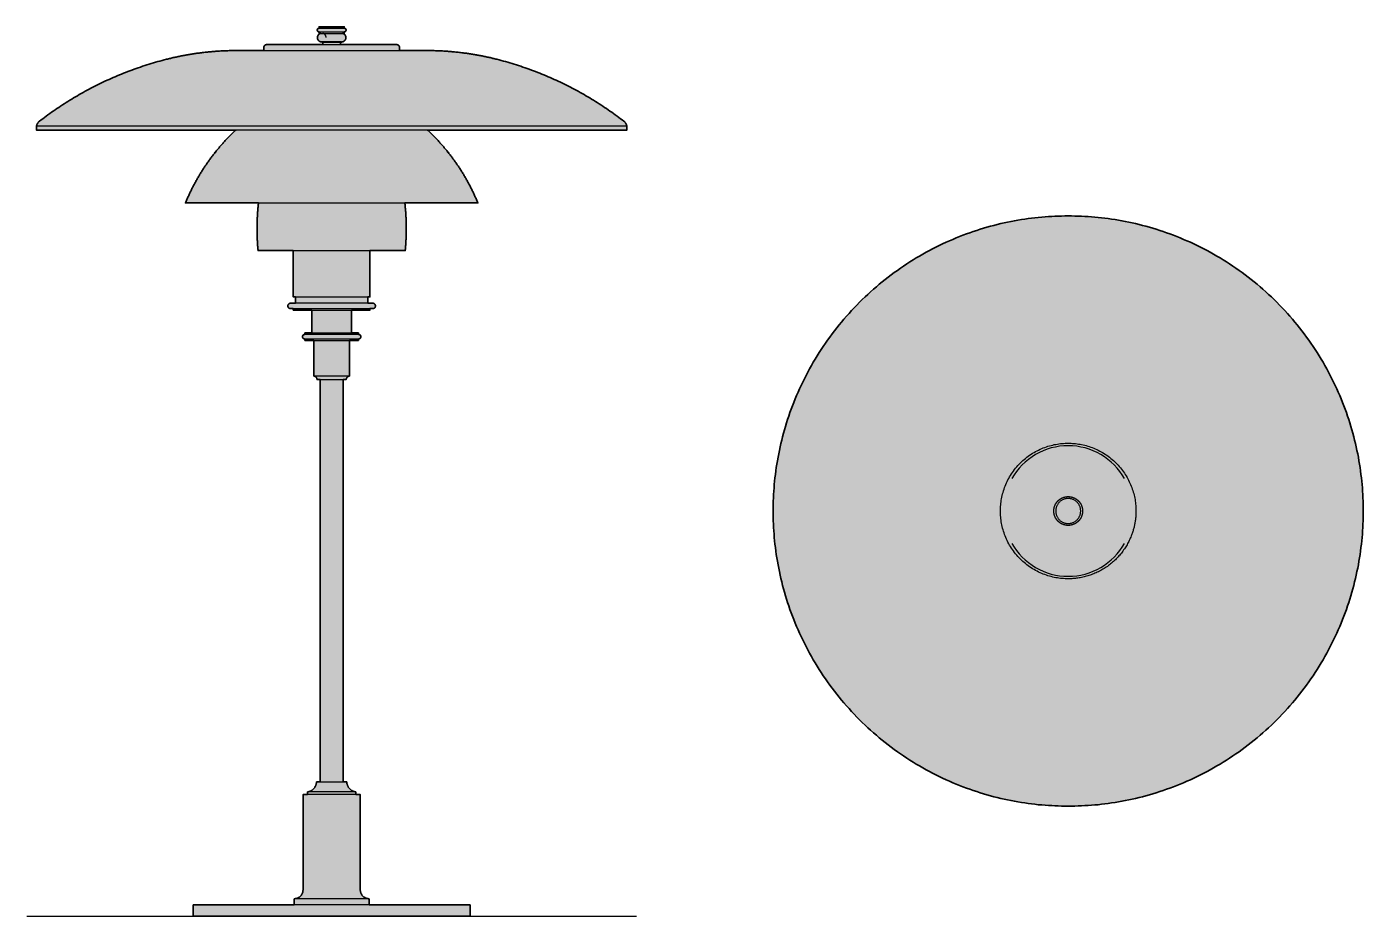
# Model space of a CAD drawing. Header units: millimetres. Extents: x 0 to 747, y 0 to 497.
import ezdxf

# ---------------------------------------------------------------- set-up
doc = ezdxf.new("R2010")
doc.units = ezdxf.units.MM
doc.layers.add('Blocks', color=7, linetype='Continuous')
doc.layers.add('Blocks$Fill', color=7, linetype='Continuous', true_color=0xffffff)
for name, color, linetype, lineweight, true_color in [('Blocks$Inner', 7, 'Continuous', 25, 0x007f00), ('Blocks$Outline', 7, 'Continuous', 35, 0xff3f3f), ('Groud', 7, 'Continuous', 25, 0x243775)]:
    doc.layers.add(name, color=color, linetype=linetype, lineweight=lineweight, true_color=true_color)

# ---------------------------------------------------------------- blocks, each defined once
blk = doc.blocks.new('PH 3½ 2½ Table Lamp Top')
at = {"layer": 'Blocks$Fill'}
blk.add_hatch(color=256, dxfattribs=at).paths.add_polyline_path([(165, -165), (168.66, -164.96), (172.36, -164.84), (176.08, -164.63), (179.83, -164.33), (183.6, -163.95), (187.39, -163.47), (191.2, -162.91), (195.02, -162.25), (198.86, -161.49), (202.7, -160.63), (206.55, -159.68), (210.4, -158.63), (214.25, -157.48), (218.09, -156.23), (221.92, -154.87), (225.74, -153.42), (229.53, -151.86), (233.31, -150.2), (237.06, -148.43), (240.78, -146.57), (244.47, -144.6), (248.12, -142.53), (251.73, -140.37), (255.29, -138.1), (258.8, -135.74), (262.26, -133.29), (265.66, -130.74), (269, -128.1), (272.27, -125.37), (275.48, -122.55), (278.61, -119.65), (281.67, -116.67), (284.65, -113.61), (287.55, -110.48), (290.37, -107.27), (293.1, -104), (295.74, -100.66), (298.29, -97.26), (300.74, -93.8), (303.1, -90.29), (305.37, -86.73), (307.53, -83.12), (309.6, -79.47), (311.57, -75.78), (313.43, -72.06), (315.2, -68.31), (316.86, -64.53), (318.42, -60.74), (319.87, -56.92), (321.23, -53.09), (322.48, -49.25), (323.63, -45.4), (324.68, -41.55), (325.63, -37.7), (326.49, -33.86), (327.25, -30.02), (327.91, -26.2), (328.47, -22.39), (328.95, -18.6), (329.33, -14.83), (329.63, -11.08), (329.84, -7.36), (329.96, -3.66), (330, 0), (329.96, 3.66), (329.84, 7.36), (329.63, 11.08), (329.33, 14.83), (328.95, 18.6), (328.47, 22.39), (327.91, 26.2), (327.25, 30.02), (326.49, 33.86), (325.63, 37.7), (324.68, 41.55), (323.63, 45.4), (322.48, 49.25), (321.23, 53.09), (319.87, 56.92), (318.42, 60.74), (316.86, 64.53), (315.2, 68.31), (313.43, 72.06), (311.57, 75.78), (309.6, 79.47), (307.53, 83.12), (305.37, 86.73), (303.1, 90.29), (300.74, 93.8), (298.29, 97.26), (295.74, 100.66), (293.1, 104), (290.37, 107.27), (287.55, 110.48), (284.65, 113.61), (281.67, 116.67), (278.61, 119.65), (275.48, 122.55), (272.27, 125.37), (269, 128.1), (265.66, 130.74), (262.26, 133.29), (258.8, 135.74), (255.29, 138.1), (251.73, 140.37), (248.12, 142.53), (244.47, 144.6), (240.78, 146.57), (237.06, 148.43), (233.31, 150.2), (229.53, 151.86), (225.74, 153.42), (221.92, 154.87), (218.09, 156.23), (214.25, 157.48), (210.4, 158.63), (206.55, 159.68), (202.7, 160.63), (198.86, 161.49), (195.02, 162.25), (191.2, 162.91), (187.39, 163.47), (183.6, 163.95), (179.83, 164.33), (176.08, 164.63), (172.36, 164.84), (168.66, 164.96), (165, 165), (161.34, 164.96), (157.64, 164.84), (153.92, 164.63), (150.17, 164.33), (146.4, 163.95), (142.61, 163.47), (138.8, 162.91), (134.98, 162.25), (131.14, 161.49), (127.3, 160.63), (123.45, 159.68), (119.6, 158.63), (115.75, 157.48), (111.91, 156.23), (108.08, 154.87), (104.26, 153.42), (100.47, 151.86), (96.69, 150.2), (92.94, 148.43), (89.22, 146.57), (85.53, 144.6), (81.88, 142.53), (78.27, 140.37), (74.71, 138.1), (71.2, 135.74), (67.74, 133.29), (64.34, 130.74), (61, 128.1), (57.73, 125.37), (54.52, 122.55), (51.39, 119.65), (48.33, 116.67), (45.35, 113.61), (42.45, 110.48), (39.63, 107.27), (36.9, 104), (34.26, 100.66), (31.71, 97.26), (29.26, 93.8), (26.9, 90.29), (24.63, 86.73), (22.47, 83.12), (20.4, 79.47), (18.43, 75.78), (16.57, 72.06), (14.8, 68.31), (13.14, 64.53), (11.58, 60.74), (10.13, 56.92), (8.77, 53.09), (7.52, 49.25), (6.37, 45.4), (5.32, 41.55), (4.37, 37.7), (3.51, 33.86), (2.75, 30.02), (2.09, 26.2), (1.53, 22.39), (1.05, 18.6), (0.67, 14.83), (0.37, 11.08), (0.16, 7.36), (0.04, 3.66), (0, 0), (0.04, -3.66), (0.16, -7.36), (0.37, -11.08), (0.67, -14.83), (1.05, -18.6), (1.53, -22.39), (2.09, -26.2), (2.75, -30.02), (3.51, -33.86), (4.37, -37.7), (5.32, -41.55), (6.37, -45.4), (7.52, -49.25), (8.77, -53.09), (10.13, -56.92), (11.58, -60.74), (13.14, -64.53), (14.8, -68.31), (16.57, -72.06), (18.43, -75.78), (20.4, -79.47), (22.47, -83.12), (24.63, -86.73), (26.9, -90.29), (29.26, -93.8), (31.71, -97.26), (34.26, -100.66), (36.9, -104), (39.63, -107.27), (42.45, -110.48), (45.35, -113.61), (48.33, -116.67), (51.39, -119.65), (54.52, -122.55), (57.73, -125.37), (61, -128.1), (64.34, -130.74), (67.74, -133.29), (71.2, -135.74), (74.71, -138.1), (78.27, -140.37), (81.88, -142.53), (85.53, -144.6), (89.22, -146.57), (92.94, -148.43), (96.69, -150.2), (100.47, -151.86), (104.26, -153.42), (108.08, -154.87), (111.91, -156.23), (115.75, -157.48), (119.6, -158.63), (123.45, -159.68), (127.3, -160.63), (131.14, -161.49), (134.98, -162.25), (138.8, -162.91), (142.61, -163.47), (146.4, -163.95), (150.17, -164.33), (153.92, -164.63), (157.64, -164.84), (161.34, -164.96)], flags=0)
at = {"layer": 'Blocks$Inner'}
for points, weights, knots in [([(165, 165), (0, 165), (0, 0), (0, -165), (165, -165)], [1, 0.707106781187, 1, 0.707106781187, 1], [518.362773, 518.362773, 518.362773, 777.544159, 777.544159, 1036.725546, 1036.725546, 1036.725546]), ([(165, -165), (330, -165), (330, 0), (330, 165), (165, 165)], [1, 0.707106781187, 1, 0.707106781187, 1], [1036.725546, 1036.725546, 1036.725546, 1295.906932, 1295.906932, 1555.088319, 1555.088319, 1555.088319]), ([(165, -37.9), (127.1, -37.9), (127.1, 0), (127.1, 37.9), (165, 37.9)], [1, 0.707106781187, 1, 0.707106781187, 1], [-59.530591, -59.530591, -59.530591, 0, 0, 59.530591, 59.530591, 59.530591]), ([(165, -8.05), (163.46, -8.05), (162.04, -7.48), (160.49, -6.87), (159.31, -5.69), (158.13, -4.51), (157.52, -2.96), (156.95, -1.54), (156.95, 0), (156.95, 1.54), (157.52, 2.96), (158.13, 4.51), (159.31, 5.69), (160.49, 6.87), (162.04, 7.48), (163.46, 8.05), (165, 8.05)], [1, 0.926776695297, 0.890165042945, 0.853553390593, 0.853553390593, 0.853553390593, 0.890165042945, 0.926776695297, 1, 0.926776695297, 0.890165042945, 0.853553390593, 0.853553390593, 0.853553390593, 0.890165042945, 0.926776695297, 1], [25.621548, 25.621548, 25.621548, 28.692517, 28.692517, 32.026934, 32.026934, 35.361352, 35.361352, 38.432321, 38.432321, 41.503291, 41.503291, 44.837708, 44.837708, 48.172125, 48.172125, 51.243095, 51.243095, 51.243095]), ([(165, 8.05), (166.54, 8.05), (167.96, 7.48), (169.51, 6.87), (170.69, 5.69), (171.87, 4.51), (172.48, 2.96), (173.05, 1.54), (173.05, 0), (173.05, -1.54), (172.48, -2.96), (171.87, -4.51), (170.69, -5.69), (169.51, -6.87), (167.96, -7.48), (166.54, -8.05), (165, -8.05)], [1, 0.926776695297, 0.890165042945, 0.853553390593, 0.853553390593, 0.853553390593, 0.890165042945, 0.926776695297, 1, 0.926776695297, 0.890165042945, 0.853553390593, 0.853553390593, 0.853553390593, 0.890165042945, 0.926776695297, 1], [51.243095, 51.243095, 51.243095, 54.314065, 54.314065, 57.648482, 57.648482, 60.982899, 60.982899, 64.053869, 64.053869, 67.124838, 67.124838, 70.459256, 70.459256, 73.793673, 73.793673, 76.864643, 76.864643, 76.864643]), ([(165, 7), (158, 7), (158, 0), (158, -7), (165, -7)], [1, 0.707106781187, 1, 0.707106781187, 1], [-21.991134, -21.991134, -21.991134, -10.995567, -10.995567, 0, 0, 0]), ([(165, -7), (172, -7), (172, 0), (172, 7), (165, 7)], [1, 0.707106781187, 1, 0.707106781187, 1], [0, 0, 0, 10.995567, 10.995567, 21.991134, 21.991134, 21.991134])]:
    blk.add_rational_spline(points, weights, degree=2, knots=knots, dxfattribs=at)
for points, weights in [([(165, 37.9), (200.7, 37.9), (202.83, 2.26)], [1, 0.727873803451, 1]), ([(202.83, 2.26), (203.33, -6.13), (200.24, -13.95)], [1, 0.976267580364, 1]), ([(200.24, -13.95), (190.76, -37.9), (165, -37.9)], [1, 0.827071553604, 1])]:
    blk.add_rational_spline(points, weights, degree=2, dxfattribs=at)
for points in [[(146.79, 31.53), (141.31, 28.32), (136.65, 23.7), (133.47, 18.21)], [(165, 36.41), (158.57, 36.56), (152.27, 34.75), (146.79, 31.53)], [(183.21, 31.53), (177.73, 34.75), (171.43, 36.56), (165, 36.41)], [(196.53, 18.21), (193.35, 23.7), (188.69, 28.32), (183.21, 31.53)], [(133.47, -18.21), (136.65, -23.7), (141.31, -28.32), (146.79, -31.53)], [(183.21, -31.53), (188.69, -28.32), (193.35, -23.7), (196.53, -18.21)], [(146.79, -31.53), (152.27, -34.75), (158.57, -36.56), (165, -36.41)], [(165, -36.41), (171.43, -36.56), (177.73, -34.75), (183.21, -31.53)]]:
    blk.add_open_spline(points, degree=3, dxfattribs=at)
at = {"layer": 'Blocks$Outline'}
for points in [[(165, 165), (0, 165), (0, 0), (0, -165), (165, -165)], [(165, -165), (330, -165), (330, 0), (330, 165), (165, 165)]]:
    blk.add_rational_spline(points, [1, 0.707106781187, 1, 0.707106781187, 1], degree=2, knots=[0, 0, 0, 259.181386, 259.181386, 518.362773, 518.362773, 518.362773], dxfattribs=at)
blk = doc.blocks.new('PH 3½ 2½ Table Lamp Side')
at = {"layer": 'Blocks$Fill'}
blk.add_hatch(color=256, dxfattribs=at).paths.add_polyline_path([(93.13, 0), (93.13, 0), (247.88, 0), (247.88, 6.31), (191.5, 6.31), (191.5, 9.79), (191.39, 9.79), (191.28, 9.79), (191.16, 9.8), (191.05, 9.81), (190.93, 9.82), (190.82, 9.83), (190.7, 9.85), (190.59, 9.87), (190.47, 9.9), (190.36, 9.92), (190.24, 9.95), (190.12, 9.98), (190.01, 10.02), (189.89, 10.06), (189.77, 10.1), (189.66, 10.14), (189.54, 10.19), (189.43, 10.24), (189.32, 10.29), (189.2, 10.35), (189.09, 10.41), (188.98, 10.47), (188.87, 10.54), (188.76, 10.61), (188.66, 10.68), (188.55, 10.76), (188.45, 10.83), (188.35, 10.91), (188.25, 11), (188.15, 11.08), (188.06, 11.17), (187.97, 11.26), (187.88, 11.35), (187.79, 11.45), (187.7, 11.55), (187.62, 11.64), (187.54, 11.75), (187.46, 11.85), (187.39, 11.95), (187.32, 12.06), (187.25, 12.17), (187.18, 12.28), (187.12, 12.39), (187.06, 12.5), (187.01, 12.61), (186.95, 12.73), (186.9, 12.84), (186.85, 12.96), (186.81, 13.07), (186.77, 13.19), (186.73, 13.3), (186.7, 13.42), (186.67, 13.54), (186.64, 13.65), (186.61, 13.77), (186.59, 13.89), (186.57, 14), (186.55, 14.12), (186.54, 14.23), (186.52, 14.35), (186.52, 14.46), (186.51, 14.57), (186.51, 14.69), (186.5, 14.8), (186.5, 68.05), (186.5, 68.05), (186.5, 68.05), (186.5, 68.05), (186.5, 68.05), (186.5, 68.05), (186.47, 68.05), (186.36, 68.05), (185.91, 68.05), (183.99, 68.05), (183.99, 69.51), (183.88, 69.52), (183.76, 69.54), (183.64, 69.57), (183.53, 69.59), (183.41, 69.62), (183.29, 69.65), (183.17, 69.68), (183.05, 69.72), (182.94, 69.75), (182.82, 69.8), (182.7, 69.84), (182.58, 69.89), (182.47, 69.94), (182.35, 69.99), (182.24, 70.04), (182.12, 70.1), (182.01, 70.16), (181.89, 70.22), (181.78, 70.29), (181.67, 70.36), (181.56, 70.43), (181.45, 70.5), (181.35, 70.58), (181.24, 70.66), (181.14, 70.74), (181.04, 70.82), (180.94, 70.91), (180.84, 71), (180.74, 71.09), (180.65, 71.18), (180.55, 71.28), (180.46, 71.38), (180.38, 71.48), (180.29, 71.58), (180.21, 71.68), (180.13, 71.79), (180.05, 71.89), (179.97, 72), (179.9, 72.11), (179.83, 72.23), (179.76, 72.34), (179.7, 72.45), (179.64, 72.57), (179.58, 72.68), (179.52, 72.8), (179.47, 72.92), (179.42, 73.04), (179.37, 73.16), (179.32, 73.28), (179.28, 73.4), (179.24, 73.52), (179.2, 73.64), (179.17, 73.76), (179.14, 73.88), (179.11, 74), (179.08, 74.13), (179.06, 74.25), (179.04, 74.37), (179.02, 74.49), (179.01, 74.61), (178.99, 74.73), (178.98, 74.85), (178.98, 74.96), (178.97, 75.08), (178.97, 75.08), (178.97, 75.08), (178.97, 75.08), (178.97, 75.08), (178.97, 75.08), (178.94, 75.08), (178.86, 75.08), (178.5, 75.08), (176.98, 75.08), (176.98, 300.08), (178.29, 300.08), (178.6, 300.08), (178.67, 300.08), (178.69, 300.08), (178.69, 300.08), (178.7, 300.08), (178.7, 300.08), (178.7, 300.08), (178.7, 300.08), (178.7, 300.12), (178.7, 300.16), (178.7, 300.2), (178.7, 300.24), (178.71, 300.28), (178.71, 300.33), (178.72, 300.37), (178.73, 300.41), (178.73, 300.45), (178.74, 300.49), (178.75, 300.54), (178.77, 300.58), (178.78, 300.62), (178.79, 300.66), (178.81, 300.7), (178.82, 300.74), (178.84, 300.79), (178.86, 300.83), (178.88, 300.87), (178.9, 300.91), (178.92, 300.95), (178.94, 300.99), (178.96, 301.03), (178.99, 301.07), (179.02, 301.11), (179.04, 301.14), (179.07, 301.18), (179.1, 301.22), (179.13, 301.25), (179.16, 301.29), (179.19, 301.32), (179.22, 301.35), (179.26, 301.39), (179.29, 301.42), (179.33, 301.45), (179.36, 301.48), (179.4, 301.51), (179.44, 301.54), (179.47, 301.56), (179.51, 301.59), (179.55, 301.61), (179.59, 301.64), (179.63, 301.66), (179.67, 301.68), (179.71, 301.7), (179.75, 301.72), (179.79, 301.74), (179.83, 301.76), (179.88, 301.77), (179.92, 301.79), (179.96, 301.8), (180, 301.81), (180.04, 301.82), (180.08, 301.83), (180.13, 301.84), (180.17, 301.85), (180.21, 301.86), (180.25, 301.87), (180.29, 301.87), (180.33, 301.87), (180.38, 301.88), (180.42, 301.88), (180.46, 301.88), (180.5, 301.88), (180.5, 321.88), (184.29, 321.88), (185.21, 321.88), (185.43, 321.88), (185.48, 321.88), (185.5, 321.88), (185.5, 321.88), (185.5, 321.88), (185.5, 321.88), (185.5, 321.88), (185.5, 322.68), (185.53, 322.68), (185.56, 322.68), (185.59, 322.68), (185.62, 322.69), (185.65, 322.69), (185.68, 322.69), (185.71, 322.7), (185.74, 322.7), (185.77, 322.71), (185.8, 322.72), (185.83, 322.72), (185.86, 322.73), (185.89, 322.74), (185.92, 322.75), (185.95, 322.76), (185.98, 322.77), (186.01, 322.79), (186.04, 322.8), (186.07, 322.81), (186.1, 322.83), (186.13, 322.84), (186.16, 322.86), (186.18, 322.88), (186.21, 322.89), (186.24, 322.91), (186.27, 322.93), (186.29, 322.95), (186.32, 322.97), (186.35, 322.99), (186.37, 323.02), (186.4, 323.04), (186.42, 323.06), (186.44, 323.09), (186.47, 323.11), (186.49, 323.14), (186.51, 323.16), (186.53, 323.19), (186.55, 323.22), (186.57, 323.24), (186.59, 323.27), (186.61, 323.3), (186.62, 323.33), (186.64, 323.36), (186.66, 323.38), (186.67, 323.41), (186.68, 323.44), (186.7, 323.47), (186.71, 323.5), (186.72, 323.53), (186.73, 323.56), (186.74, 323.59), (186.75, 323.62), (186.76, 323.65), (186.77, 323.68), (186.77, 323.72), (186.78, 323.75), (186.78, 323.78), (186.79, 323.81), (186.79, 323.84), (186.8, 323.87), (186.8, 323.89), (186.8, 323.92), (186.8, 323.95), (186.8, 323.98), (186.8, 324.01), (186.8, 324.04), (186.8, 324.07), (186.8, 324.1), (186.79, 324.13), (186.79, 324.16), (186.78, 324.19), (186.78, 324.22), (186.77, 324.25), (186.77, 324.28), (186.76, 324.31), (186.75, 324.34), (186.74, 324.37), (186.73, 324.4), (186.72, 324.43), (186.71, 324.46), (186.7, 324.49), (186.68, 324.52), (186.67, 324.55), (186.66, 324.58), (186.64, 324.61), (186.62, 324.64), (186.61, 324.67), (186.59, 324.69), (186.57, 324.72), (186.55, 324.75), (186.53, 324.77), (186.51, 324.8), (186.49, 324.83), (186.47, 324.85), (186.44, 324.88), (186.42, 324.9), (186.4, 324.92), (186.37, 324.95), (186.35, 324.97), (186.32, 324.99), (186.29, 325.01), (186.27, 325.03), (186.24, 325.05), (186.21, 325.07), (186.18, 325.09), (186.16, 325.1), (186.13, 325.12), (186.1, 325.14), (186.07, 325.15), (186.04, 325.17), (186.01, 325.18), (185.98, 325.19), (185.95, 325.2), (185.92, 325.21), (185.89, 325.22), (185.86, 325.23), (185.83, 325.24), (185.8, 325.25), (185.77, 325.25), (185.74, 325.26), (185.71, 325.27), (185.68, 325.27), (185.65, 325.27), (185.62, 325.28), (185.59, 325.28), (185.56, 325.28), (185.53, 325.28), (185.5, 325.28), (185.5, 326.08), (185.5, 326.08), (185.5, 326.08), (185.5, 326.08), (185.5, 326.08), (185.49, 326.08), (185.45, 326.08), (185.28, 326.08), (184.55, 326.08), (181.53, 326.08), (181.53, 338.88), (189.35, 338.88), (191.33, 338.88), (191.79, 338.88), (191.91, 338.88), (191.93, 338.88), (191.94, 338.88), (191.94, 338.88), (191.94, 338.88), (191.94, 338.88), (191.94, 339.68), (193.52, 339.68), (193.52, 339.68), (193.52, 339.68), (193.55, 339.68), (193.58, 339.68), (193.62, 339.69), (193.65, 339.69), (193.68, 339.69), (193.72, 339.7), (193.75, 339.7), (193.79, 339.71), (193.82, 339.72), (193.86, 339.72), (193.89, 339.73), (193.93, 339.74), (193.96, 339.75), (194, 339.76), (194.03, 339.78), (194.07, 339.79), (194.1, 339.81), (194.13, 339.82), (194.17, 339.84), (194.2, 339.85), (194.23, 339.87), (194.27, 339.89), (194.3, 339.91), (194.33, 339.93), (194.36, 339.95), (194.39, 339.97), (194.43, 340), (194.46, 340.02), (194.48, 340.05), (194.51, 340.07), (194.54, 340.1), (194.57, 340.13), (194.6, 340.15), (194.62, 340.18), (194.65, 340.21), (194.67, 340.24), (194.7, 340.27), (194.72, 340.3), (194.74, 340.33), (194.76, 340.37), (194.78, 340.4), (194.8, 340.43), (194.82, 340.46), (194.84, 340.5), (194.86, 340.53), (194.87, 340.56), (194.89, 340.6), (194.9, 340.63), (194.91, 340.67), (194.93, 340.7), (194.94, 340.74), (194.95, 340.77), (194.96, 340.81), (194.96, 340.84), (194.97, 340.88), (194.98, 340.91), (194.99, 340.95), (194.99, 340.98), (194.99, 341.01), (195, 341.05), (195, 341.08), (195, 341.12), (195, 341.15), (195, 341.18), (195, 341.21), (195, 341.25), (195, 341.28), (195, 341.32), (194.99, 341.35), (194.99, 341.38), (194.99, 341.42), (194.98, 341.45), (194.97, 341.49), (194.96, 341.52), (194.96, 341.56), (194.95, 341.59), (194.94, 341.63), (194.93, 341.66), (194.91, 341.7), (194.9, 341.73), (194.89, 341.77), (194.87, 341.8), (194.86, 341.83), (194.84, 341.87), (194.82, 341.9), (194.8, 341.93), (194.78, 341.97), (194.76, 342), (194.74, 342.03), (194.72, 342.06), (194.7, 342.09), (194.67, 342.12), (194.65, 342.15), (194.62, 342.18), (194.6, 342.21), (194.57, 342.24), (194.54, 342.26), (194.51, 342.29), (194.48, 342.32), (194.46, 342.34), (194.43, 342.37), (194.39, 342.39), (194.36, 342.41), (194.33, 342.43), (194.3, 342.45), (194.27, 342.47), (194.23, 342.49), (194.2, 342.51), (194.17, 342.53), (194.13, 342.54), (194.1, 342.56), (194.07, 342.57), (194.03, 342.59), (194, 342.6), (193.96, 342.61), (193.93, 342.62), (193.89, 342.63), (193.86, 342.64), (193.82, 342.65), (193.79, 342.65), (193.75, 342.66), (193.72, 342.67), (193.68, 342.67), (193.65, 342.67), (193.62, 342.68), (193.58, 342.68), (193.55, 342.68), (193.52, 342.68), (190.65, 342.68), (190.65, 346.19), (191.64, 346.19), (191.87, 346.19), (191.92, 346.19), (191.94, 346.19), (191.94, 346.19), (191.94, 346.19), (191.94, 346.19), (191.94, 346.19), (191.94, 346.19), (191.94, 372.1), (206.76, 372.1), (210.49, 372.1), (211.37, 372.1), (211.58, 372.1), (211.63, 372.1), (211.64, 372.1), (211.65, 372.1), (211.65, 372.1), (211.65, 372.1), (211.91, 375.17), (212.09, 378.23), (212.2, 381.28), (212.24, 384.32), (212.19, 387.9), (212.04, 391.49), (211.78, 395.09), (211.42, 398.71), (242.07, 398.71), (249.84, 398.71), (251.67, 398.71), (252.11, 398.71), (252.21, 398.71), (252.24, 398.71), (252.25, 398.71), (252.25, 398.71), (252.25, 398.71), (251.46, 400.6), (250.63, 402.47), (249.77, 404.34), (248.87, 406.19), (247.94, 408.04), (246.97, 409.87), (245.97, 411.68), (244.94, 413.48), (243.87, 415.26), (242.77, 417.02), (241.64, 418.77), (240.47, 420.5), (239.28, 422.2), (238.05, 423.89), (236.79, 425.55), (235.5, 427.19), (234.17, 428.82), (232.82, 430.43), (231.43, 432.01), (230.02, 433.56), (228.58, 435.09), (227.12, 436.59), (225.62, 438.06), (224.11, 439.5), (306.41, 439.5), (328.61, 439.5), (333.85, 439.5), (335.1, 439.5), (335.4, 439.5), (335.48, 439.5), (335.5, 439.5), (335.5, 439.5), (335.5, 439.5), (335.5, 441.79), (335.49, 441.86), (335.48, 441.94), (335.46, 442.01), (335.44, 442.09), (335.42, 442.16), (335.4, 442.24), (335.38, 442.31), (335.36, 442.38), (335.33, 442.46), (335.3, 442.53), (335.28, 442.61), (335.25, 442.68), (335.22, 442.75), (335.18, 442.82), (335.15, 442.9), (335.11, 442.97), (335.08, 443.04), (335.04, 443.11), (335, 443.18), (334.96, 443.25), (334.91, 443.32), (334.87, 443.39), (334.82, 443.45), (334.78, 443.52), (334.73, 443.59), (334.68, 443.65), (334.63, 443.72), (334.57, 443.78), (334.52, 443.84), (334.46, 443.9), (334.41, 443.96), (334.35, 444.02), (334.25, 444.11), (334.16, 444.2), (334.06, 444.29), (333.96, 444.37), (330.09, 447.28), (326.14, 450.11), (322.1, 452.86), (317.97, 455.51), (313.75, 458.07), (309.46, 460.53), (305.08, 462.89), (300.64, 465.15), (296.12, 467.29), (291.53, 469.33), (286.89, 471.24), (282.18, 473.05), (277.42, 474.73), (272.62, 476.29), (267.77, 477.72), (262.88, 479.03), (258.53, 480.07), (254.16, 480.99), (249.76, 481.78), (245.33, 482.45), (239.96, 483.09), (234.57, 483.55), (229.18, 483.83), (223.79, 483.92), (223.77, 483.92), (223.7, 483.92), (208.4, 483.92), (208.4, 485.75), (208.4, 485.78), (208.4, 485.81), (208.4, 485.85), (208.4, 485.88), (208.39, 485.92), (208.39, 485.95), (208.38, 485.98), (208.38, 486.02), (208.37, 486.05), (208.36, 486.09), (208.35, 486.12), (208.34, 486.16), (208.33, 486.19), (208.32, 486.23), (208.31, 486.26), (208.3, 486.29), (208.28, 486.33), (208.27, 486.36), (208.25, 486.4), (208.24, 486.43), (208.22, 486.46), (208.2, 486.5), (208.18, 486.53), (208.16, 486.56), (208.14, 486.59), (208.12, 486.62), (208.09, 486.65), (208.07, 486.68), (208.05, 486.71), (208.02, 486.74), (207.99, 486.77), (207.97, 486.8), (207.94, 486.82), (207.91, 486.85), (207.88, 486.88), (207.85, 486.9), (207.82, 486.92), (207.79, 486.95), (207.76, 486.97), (207.73, 486.99), (207.7, 487.01), (207.67, 487.03), (207.63, 487.05), (207.6, 487.07), (207.57, 487.08), (207.53, 487.1), (207.5, 487.11), (207.46, 487.13), (207.43, 487.14), (207.4, 487.15), (207.36, 487.17), (207.33, 487.18), (207.29, 487.18), (207.26, 487.19), (207.22, 487.2), (207.19, 487.21), (207.15, 487.21), (207.12, 487.22), (207.08, 487.22), (207.05, 487.23), (207.02, 487.23), (206.98, 487.23), (206.95, 487.23), (206.92, 487.23), (206.92, 487.23), (206.92, 487.23), (206.92, 487.23), (206.91, 487.23), (206.9, 487.23), (206.84, 487.23), (206.61, 487.23), (205.68, 487.23), (202.04, 487.23), (188.71, 487.23), (175.5, 487.23), (175.5, 488.7), (175.9, 488.7), (175.99, 488.7), (176.02, 488.7), (176.02, 488.7), (176.02, 488.7), (176.02, 488.7), (176.02, 488.7), (176.02, 488.7), (176.02, 488.7), (176.09, 488.71), (176.16, 488.71), (176.23, 488.71), (176.3, 488.72), (176.36, 488.73), (176.43, 488.74), (176.5, 488.75), (176.57, 488.77), (176.64, 488.79), (176.72, 488.8), (176.79, 488.83), (176.86, 488.85), (176.93, 488.88), (176.99, 488.91), (177.06, 488.94), (177.13, 488.97), (177.17, 488.99), (177.22, 489.02), (177.26, 489.04), (177.3, 489.06), (177.34, 489.09), (177.38, 489.12), (177.42, 489.14), (177.46, 489.17), (177.5, 489.2), (177.53, 489.23), (177.57, 489.26), (177.61, 489.29), (177.64, 489.32), (177.68, 489.35), (177.72, 489.39), (177.75, 489.42), (177.79, 489.47), (177.84, 489.51), (177.88, 489.56), (177.92, 489.61), (177.96, 489.66), (178, 489.71), (178.03, 489.76), (178.07, 489.81), (178.1, 489.86), (178.13, 489.92), (178.16, 489.97), (178.19, 490.03), (178.22, 490.08), (178.25, 490.14), (178.27, 490.19), (178.29, 490.25), (178.32, 490.3), (178.34, 490.36), (178.35, 490.42), (178.37, 490.47), (178.39, 490.53), (178.4, 490.59), (178.41, 490.65), (178.42, 490.7), (178.43, 490.76), (178.44, 490.82), (178.45, 490.87), (178.46, 490.93), (178.46, 490.98), (178.46, 491.04), (178.46, 491.09), (178.46, 491.15), (178.46, 491.21), (178.46, 491.28), (178.46, 491.35), (178.45, 491.42), (178.44, 491.49), (178.43, 491.56), (178.42, 491.63), (178.4, 491.7), (178.38, 491.77), (178.36, 491.84), (178.34, 491.91), (178.32, 491.98), (178.29, 492.05), (178.26, 492.12), (178.23, 492.19), (178.2, 492.26), (178.18, 492.3), (178.15, 492.34), (178.13, 492.38), (178.11, 492.42), (178.08, 492.46), (178.05, 492.5), (178.03, 492.54), (178, 492.58), (177.97, 492.62), (177.94, 492.66), (177.91, 492.69), (177.88, 492.73), (177.85, 492.77), (177.82, 492.8), (177.78, 492.84), (177.75, 492.87), (177.72, 492.9), (177.69, 492.94), (177.65, 492.97), (177.62, 492.99), (177.59, 493.02), (177.55, 493.05), (177.52, 493.08), (177.48, 493.11), (177.44, 493.13), (177.41, 493.16), (177.37, 493.18), (177.33, 493.21), (177.3, 493.23), (177.26, 493.25), (177.22, 493.27), (177.18, 493.3), (177.14, 493.32), (177.11, 493.34), (177.07, 493.35), (177.03, 493.37), (176.99, 493.39), (176.95, 493.41), (176.91, 493.42), (176.87, 493.44), (176.79, 493.47), (176.71, 493.49), (176.63, 493.51), (176.55, 493.53), (177.28, 493.53), (177.45, 493.53), (177.49, 493.53), (177.5, 493.53), (177.5, 493.53), (177.5, 493.53), (177.5, 493.53), (177.5, 493.53), (177.5, 493.53), (177.5, 494.33), (177.53, 494.33), (177.55, 494.33), (177.57, 494.34), (177.6, 494.34), (177.62, 494.34), (177.65, 494.34), (177.67, 494.35), (177.7, 494.35), (177.72, 494.36), (177.74, 494.36), (177.77, 494.37), (177.79, 494.37), (177.82, 494.38), (177.84, 494.39), (177.87, 494.4), (177.89, 494.41), (177.91, 494.42), (177.94, 494.43), (177.96, 494.44), (177.99, 494.45), (178.01, 494.46), (178.03, 494.48), (178.06, 494.49), (178.08, 494.5), (178.1, 494.52), (178.12, 494.53), (178.14, 494.55), (178.17, 494.57), (178.19, 494.58), (178.21, 494.6), (178.23, 494.62), (178.25, 494.64), (178.27, 494.66), (178.28, 494.68), (178.3, 494.7), (178.32, 494.72), (178.34, 494.74), (178.35, 494.76), (178.37, 494.79), (178.38, 494.81), (178.4, 494.83), (178.41, 494.85), (178.42, 494.88), (178.44, 494.9), (178.45, 494.92), (178.46, 494.95), (178.47, 494.97), (178.48, 495), (178.49, 495.02), (178.5, 495.04), (178.51, 495.07), (178.51, 495.09), (178.52, 495.12), (178.53, 495.14), (178.53, 495.17), (178.54, 495.19), (178.54, 495.22), (178.54, 495.24), (178.55, 495.26), (178.55, 495.29), (178.55, 495.31), (178.55, 495.34), (178.55, 495.36), (178.55, 495.38), (178.55, 495.41), (178.55, 495.43), (178.55, 495.45), (178.55, 495.48), (178.55, 495.5), (178.54, 495.53), (178.54, 495.55), (178.54, 495.57), (178.53, 495.6), (178.53, 495.62), (178.52, 495.65), (178.51, 495.67), (178.51, 495.7), (178.5, 495.72), (178.49, 495.74), (178.48, 495.77), (178.47, 495.79), (178.46, 495.82), (178.45, 495.84), (178.44, 495.86), (178.42, 495.89), (178.41, 495.91), (178.4, 495.93), (178.38, 495.96), (178.37, 495.98), (178.35, 496), (178.34, 496.02), (178.32, 496.04), (178.3, 496.07), (178.28, 496.09), (178.27, 496.11), (178.25, 496.13), (178.23, 496.14), (178.21, 496.16), (178.19, 496.18), (178.17, 496.2), (178.14, 496.21), (178.12, 496.23), (178.1, 496.25), (178.08, 496.26), (178.06, 496.28), (178.03, 496.29), (178.01, 496.3), (177.99, 496.32), (177.96, 496.33), (177.94, 496.34), (177.91, 496.35), (177.89, 496.36), (177.87, 496.37), (177.84, 496.38), (177.82, 496.38), (177.79, 496.39), (177.77, 496.4), (177.74, 496.4), (177.72, 496.41), (177.7, 496.42), (177.67, 496.42), (177.65, 496.42), (177.62, 496.43), (177.6, 496.43), (177.57, 496.43), (177.55, 496.43), (177.53, 496.43), (177.5, 496.43), (177.5, 497.23), (177.5, 497.23), (177.5, 497.23), (177.5, 497.23), (177.5, 497.23), (177.48, 497.23), (177.39, 497.23), (177.01, 497.23), (175.45, 497.23), (170.5, 497.23), (165.55, 497.23), (164, 497.23), (163.62, 497.23), (163.53, 497.23), (163.51, 497.23), (163.51, 497.23), (163.5, 497.23), (163.5, 497.23), (163.5, 497.23), (163.5, 496.43), (163.48, 496.43), (163.46, 496.43), (163.43, 496.43), (163.41, 496.43), (163.39, 496.43), (163.36, 496.42), (163.34, 496.42), (163.31, 496.42), (163.29, 496.41), (163.26, 496.4), (163.24, 496.4), (163.22, 496.39), (163.19, 496.38), (163.17, 496.38), (163.14, 496.37), (163.12, 496.36), (163.09, 496.35), (163.07, 496.34), (163.05, 496.33), (163.02, 496.32), (163, 496.3), (162.98, 496.29), (162.95, 496.28), (162.93, 496.26), (162.91, 496.25), (162.89, 496.23), (162.86, 496.21), (162.84, 496.2), (162.82, 496.18), (162.8, 496.16), (162.78, 496.14), (162.76, 496.13), (162.74, 496.11), (162.72, 496.09), (162.71, 496.07), (162.69, 496.04), (162.67, 496.02), (162.66, 496), (162.64, 495.98), (162.63, 495.96), (162.61, 495.93), (162.6, 495.91), (162.58, 495.89), (162.57, 495.86), (162.56, 495.84), (162.55, 495.82), (162.54, 495.79), (162.53, 495.77), (162.52, 495.74), (162.51, 495.72), (162.5, 495.7), (162.49, 495.67), (162.49, 495.65), (162.48, 495.62), (162.48, 495.6), (162.47, 495.57), (162.47, 495.55), (162.46, 495.53), (162.46, 495.5), (162.46, 495.48), (162.46, 495.45), (162.46, 495.43), (162.45, 495.41), (162.45, 495.38), (162.45, 495.36), (162.46, 495.34), (162.46, 495.31), (162.46, 495.29), (162.46, 495.26), (162.46, 495.24), (162.47, 495.22), (162.47, 495.19), (162.48, 495.17), (162.48, 495.14), (162.49, 495.12), (162.49, 495.09), (162.5, 495.07), (162.51, 495.04), (162.52, 495.02), (162.53, 495), (162.54, 494.97), (162.55, 494.95), (162.56, 494.92), (162.57, 494.9), (162.58, 494.88), (162.6, 494.85), (162.61, 494.83), (162.63, 494.81), (162.64, 494.79), (162.66, 494.76), (162.67, 494.74), (162.69, 494.72), (162.71, 494.7), (162.72, 494.68), (162.74, 494.66), (162.76, 494.64), (162.78, 494.62), (162.8, 494.6), (162.82, 494.58), (162.84, 494.57), (162.86, 494.55), (162.89, 494.53), (162.91, 494.52), (162.93, 494.5), (162.95, 494.49), (162.98, 494.48), (163, 494.46), (163.02, 494.45), (163.05, 494.44), (163.07, 494.43), (163.09, 494.42), (163.12, 494.41), (163.14, 494.4), (163.17, 494.39), (163.19, 494.38), (163.22, 494.37), (163.24, 494.37), (163.26, 494.36), (163.29, 494.36), (163.31, 494.35), (163.34, 494.35), (163.36, 494.34), (163.39, 494.34), (163.41, 494.34), (163.43, 494.34), (163.46, 494.33), (163.48, 494.33), (163.5, 494.33), (163.5, 493.53), (163.5, 493.53), (163.5, 493.53), (163.5, 493.53), (163.5, 493.53), (163.51, 493.53), (163.52, 493.53), (163.56, 493.53), (163.73, 493.53), (164.47, 493.53), (164.39, 493.52), (164.32, 493.5), (164.24, 493.47), (164.17, 493.45), (164.09, 493.42), (164.02, 493.39), (163.95, 493.36), (163.88, 493.32), (163.83, 493.3), (163.79, 493.28), (163.75, 493.25), (163.71, 493.23), (163.67, 493.2), (163.63, 493.18), (163.59, 493.15), (163.55, 493.12), (163.51, 493.09), (163.47, 493.07), (163.44, 493.04), (163.4, 493), (163.36, 492.97), (163.33, 492.94), (163.29, 492.91), (163.26, 492.87), (163.21, 492.83), (163.17, 492.78), (163.13, 492.73), (163.09, 492.69), (163.05, 492.64), (163.01, 492.59), (162.98, 492.53), (162.94, 492.48), (162.91, 492.43), (162.88, 492.38), (162.84, 492.32), (162.82, 492.27), (162.79, 492.21), (162.76, 492.16), (162.74, 492.1), (162.71, 492.05), (162.69, 491.99), (162.67, 491.93), (162.65, 491.88), (162.64, 491.82), (162.62, 491.76), (162.61, 491.7), (162.59, 491.65), (162.58, 491.59), (162.57, 491.53), (162.57, 491.48), (162.56, 491.42), (162.55, 491.37), (162.55, 491.31), (162.55, 491.26), (162.54, 491.2), (162.54, 491.15), (162.54, 491.08), (162.55, 491.01), (162.55, 490.94), (162.56, 490.87), (162.57, 490.81), (162.58, 490.74), (162.59, 490.67), (162.61, 490.6), (162.62, 490.53), (162.64, 490.45), (162.66, 490.38), (162.69, 490.31), (162.72, 490.24), (162.74, 490.18), (162.78, 490.11), (162.81, 490.04), (162.83, 490), (162.85, 489.95), (162.88, 489.91), (162.9, 489.87), (162.93, 489.83), (162.95, 489.79), (162.98, 489.75), (163.01, 489.71), (163.04, 489.67), (163.07, 489.64), (163.1, 489.6), (163.13, 489.56), (163.16, 489.53), (163.19, 489.49), (163.22, 489.45), (163.26, 489.42), (163.3, 489.38), (163.35, 489.33), (163.4, 489.29), (163.45, 489.25), (163.5, 489.21), (163.55, 489.17), (163.6, 489.14), (163.65, 489.1), (163.7, 489.07), (163.75, 489.04), (163.81, 489.01), (163.86, 488.98), (163.92, 488.95), (163.97, 488.92), (164.03, 488.9), (164.09, 488.88), (164.14, 488.85), (164.2, 488.83), (164.26, 488.82), (164.31, 488.8), (164.37, 488.78), (164.43, 488.77), (164.48, 488.76), (164.54, 488.75), (164.6, 488.74), (164.65, 488.73), (164.71, 488.72), (164.77, 488.71), (164.82, 488.71), (164.88, 488.71), (164.93, 488.71), (164.98, 488.7), (164.98, 488.7), (164.98, 488.7), (164.98, 488.7), (164.99, 488.7), (164.99, 488.7), (164.99, 488.7), (165.01, 488.7), (165.11, 488.7), (165.5, 488.7), (165.5, 487.23), (152.3, 487.23), (138.97, 487.23), (135.33, 487.23), (134.4, 487.23), (134.17, 487.23), (134.11, 487.23), (134.1, 487.23), (134.09, 487.23), (134.09, 487.23), (134.09, 487.23), (134.09, 487.23), (134.06, 487.23), (134.02, 487.23), (133.99, 487.23), (133.96, 487.23), (133.92, 487.22), (133.89, 487.22), (133.85, 487.21), (133.82, 487.21), (133.79, 487.2), (133.75, 487.19), (133.72, 487.18), (133.68, 487.18), (133.65, 487.17), (133.61, 487.15), (133.58, 487.14), (133.54, 487.13), (133.51, 487.11), (133.48, 487.1), (133.44, 487.08), (133.41, 487.07), (133.38, 487.05), (133.34, 487.03), (133.31, 487.01), (133.28, 486.99), (133.25, 486.97), (133.22, 486.95), (133.18, 486.92), (133.15, 486.9), (133.13, 486.88), (133.1, 486.85), (133.07, 486.82), (133.04, 486.8), (133.01, 486.77), (132.99, 486.74), (132.96, 486.71), (132.94, 486.68), (132.91, 486.65), (132.89, 486.62), (132.87, 486.59), (132.85, 486.56), (132.83, 486.53), (132.81, 486.5), (132.79, 486.46), (132.77, 486.43), (132.75, 486.4), (132.74, 486.36), (132.72, 486.33), (132.71, 486.29), (132.7, 486.26), (132.68, 486.23), (132.67, 486.19), (132.66, 486.16), (132.65, 486.12), (132.64, 486.09), (132.64, 486.05), (132.63, 486.02), (132.62, 485.98), (132.62, 485.95), (132.62, 485.92), (132.61, 485.88), (132.61, 485.85), (132.61, 485.81), (132.61, 485.78), (132.61, 485.75), (132.61, 483.92), (117.22, 483.92), (111.83, 483.83), (106.43, 483.55), (101.05, 483.09), (95.68, 482.45), (91.25, 481.78), (86.85, 480.99), (82.47, 480.07), (78.13, 479.03), (73.24, 477.72), (68.39, 476.29), (63.58, 474.73), (58.83, 473.05), (54.12, 471.24), (49.47, 469.33), (44.89, 467.29), (40.37, 465.15), (35.92, 462.89), (31.55, 460.53), (27.26, 458.07), (23.04, 455.51), (18.91, 452.86), (14.87, 450.11), (10.91, 447.28), (7.05, 444.37), (6.95, 444.29), (6.85, 444.2), (6.75, 444.11), (6.66, 444.02), (6.6, 443.96), (6.54, 443.9), (6.49, 443.84), (6.44, 443.78), (6.38, 443.72), (6.33, 443.65), (6.28, 443.59), (6.23, 443.52), (6.19, 443.45), (6.14, 443.39), (6.09, 443.32), (6.05, 443.25), (6.01, 443.18), (5.97, 443.11), (5.93, 443.04), (5.89, 442.97), (5.86, 442.9), (5.82, 442.82), (5.79, 442.75), (5.76, 442.68), (5.73, 442.61), (5.7, 442.53), (5.68, 442.46), (5.65, 442.38), (5.63, 442.31), (5.61, 442.24), (5.59, 442.16), (5.57, 442.09), (5.55, 442.01), (5.53, 441.94), (5.52, 441.86), (5.5, 441.79), (5.5, 439.5), (5.51, 439.5), (5.51, 439.5), (5.53, 439.5), (5.6, 439.5), (5.91, 439.5), (7.15, 439.5), (12.4, 439.5), (34.6, 439.5), (116.9, 439.5), (115.38, 438.06), (113.89, 436.59), (112.43, 435.09), (110.99, 433.56), (109.57, 432.01), (108.19, 430.43), (106.83, 428.82), (105.51, 427.19), (104.22, 425.55), (102.96, 423.89), (101.73, 422.2), (100.53, 420.5), (99.37, 418.77), (98.24, 417.02), (97.14, 415.26), (96.07, 413.48), (95.03, 411.68), (94.03, 409.87), (93.07, 408.04), (92.14, 406.19), (91.24, 404.34), (90.38, 402.47), (89.55, 400.6), (88.76, 398.71), (88.76, 398.71), (88.76, 398.71), (88.77, 398.71), (88.79, 398.71), (88.9, 398.71), (89.34, 398.71), (91.17, 398.71), (98.94, 398.71), (129.59, 398.71), (129.23, 395.09), (128.97, 391.49), (128.82, 387.9), (128.77, 384.32), (128.81, 381.28), (128.92, 378.23), (129.1, 375.17), (129.36, 372.1), (129.36, 372.1), (129.36, 372.1), (129.36, 372.1), (129.38, 372.1), (129.43, 372.1), (129.64, 372.1), (130.52, 372.1), (134.25, 372.1), (149.07, 372.1), (149.07, 346.19), (149.07, 346.19), (149.07, 346.19), (149.07, 346.19), (149.07, 346.19), (149.07, 346.19), (149.08, 346.19), (149.14, 346.19), (149.37, 346.19), (150.35, 346.19), (150.35, 342.68), (147.49, 342.68), (147.49, 342.68), (147.49, 342.68), (147.46, 342.68), (147.43, 342.68), (147.39, 342.68), (147.36, 342.67), (147.32, 342.67), (147.29, 342.67), (147.25, 342.66), (147.22, 342.65), (147.19, 342.65), (147.15, 342.64), (147.12, 342.63), (147.08, 342.62), (147.05, 342.61), (147.01, 342.6), (146.98, 342.59), (146.94, 342.57), (146.91, 342.56), (146.87, 342.54), (146.84, 342.53), (146.81, 342.51), (146.77, 342.49), (146.74, 342.47), (146.71, 342.45), (146.68, 342.43), (146.64, 342.41), (146.61, 342.39), (146.58, 342.37), (146.55, 342.34), (146.52, 342.32), (146.49, 342.29), (146.47, 342.26), (146.44, 342.24), (146.41, 342.21), (146.39, 342.18), (146.36, 342.15), (146.34, 342.12), (146.31, 342.09), (146.29, 342.06), (146.27, 342.03), (146.25, 342), (146.23, 341.97), (146.21, 341.93), (146.19, 341.9), (146.17, 341.87), (146.15, 341.83), (146.14, 341.8), (146.12, 341.77), (146.11, 341.73), (146.09, 341.7), (146.08, 341.66), (146.07, 341.63), (146.06, 341.59), (146.05, 341.56), (146.04, 341.52), (146.04, 341.49), (146.03, 341.45), (146.02, 341.42), (146.02, 341.38), (146.01, 341.35), (146.01, 341.32), (146.01, 341.28), (146.01, 341.25), (146, 341.21), (146, 341.18), (146, 341.15), (146.01, 341.12), (146.01, 341.08), (146.01, 341.05), (146.01, 341.01), (146.02, 340.98), (146.02, 340.95), (146.03, 340.91), (146.04, 340.88), (146.04, 340.84), (146.05, 340.81), (146.06, 340.77), (146.07, 340.74), (146.08, 340.7), (146.09, 340.67), (146.11, 340.63), (146.12, 340.6), (146.14, 340.56), (146.15, 340.53), (146.17, 340.5), (146.19, 340.46), (146.21, 340.43), (146.23, 340.4), (146.25, 340.37), (146.27, 340.33), (146.29, 340.3), (146.31, 340.27), (146.34, 340.24), (146.36, 340.21), (146.39, 340.18), (146.41, 340.15), (146.44, 340.13), (146.47, 340.1), (146.49, 340.07), (146.52, 340.05), (146.55, 340.02), (146.58, 340), (146.61, 339.98), (146.64, 339.95), (146.68, 339.93), (146.71, 339.91), (146.74, 339.89), (146.77, 339.87), (146.81, 339.85), (146.84, 339.84), (146.87, 339.82), (146.91, 339.81), (146.94, 339.79), (146.98, 339.78), (147.01, 339.77), (147.05, 339.75), (147.08, 339.74), (147.12, 339.73), (147.15, 339.72), (147.19, 339.72), (147.22, 339.71), (147.25, 339.7), (147.29, 339.7), (147.32, 339.69), (147.36, 339.69), (147.39, 339.69), (147.43, 339.68), (147.46, 339.68), (147.49, 339.68), (147.49, 339.68), (147.49, 339.68), (147.49, 339.68), (147.49, 339.68), (147.5, 339.68), (147.52, 339.68), (147.6, 339.68), (147.9, 339.68), (149.07, 339.68), (149.07, 338.88), (149.07, 338.88), (149.07, 338.88), (149.07, 338.88), (149.07, 338.88), (149.1, 338.88), (149.21, 338.88), (149.68, 338.88), (151.65, 338.88), (159.48, 338.88), (159.48, 326.08), (156.46, 326.08), (155.73, 326.08), (155.56, 326.08), (155.52, 326.08), (155.51, 326.08), (155.51, 326.08), (155.51, 326.08), (155.51, 326.08), (155.51, 326.08), (155.51, 325.28), (155.48, 325.28), (155.45, 325.28), (155.42, 325.28), (155.39, 325.28), (155.36, 325.27), (155.33, 325.27), (155.3, 325.27), (155.27, 325.26), (155.24, 325.25), (155.21, 325.25), (155.18, 325.24), (155.15, 325.23), (155.12, 325.22), (155.09, 325.21), (155.06, 325.2), (155.03, 325.19), (155, 325.18), (154.97, 325.17), (154.94, 325.15), (154.91, 325.14), (154.88, 325.12), (154.85, 325.1), (154.82, 325.09), (154.8, 325.07), (154.77, 325.05), (154.74, 325.03), (154.71, 325.01), (154.69, 324.99), (154.66, 324.97), (154.64, 324.95), (154.61, 324.92), (154.59, 324.9), (154.56, 324.88), (154.54, 324.85), (154.52, 324.83), (154.5, 324.8), (154.48, 324.77), (154.46, 324.75), (154.44, 324.72), (154.42, 324.69), (154.4, 324.67), (154.38, 324.64), (154.37, 324.61), (154.35, 324.58), (154.34, 324.55), (154.32, 324.52), (154.31, 324.49), (154.3, 324.46), (154.29, 324.43), (154.28, 324.4), (154.27, 324.37), (154.26, 324.34), (154.25, 324.31), (154.24, 324.28), (154.23, 324.25), (154.23, 324.22), (154.22, 324.19), (154.22, 324.16), (154.22, 324.13), (154.21, 324.1), (154.21, 324.07), (154.21, 324.04), (154.21, 324.01), (154.21, 323.98), (154.21, 323.95), (154.21, 323.92), (154.21, 323.89), (154.21, 323.87), (154.22, 323.84), (154.22, 323.81), (154.22, 323.78), (154.23, 323.75), (154.23, 323.72), (154.24, 323.68), (154.25, 323.65), (154.26, 323.62), (154.27, 323.59), (154.28, 323.56), (154.29, 323.53), (154.3, 323.5), (154.31, 323.47), (154.32, 323.44), (154.34, 323.41), (154.35, 323.38), (154.37, 323.36), (154.38, 323.33), (154.4, 323.3), (154.42, 323.27), (154.44, 323.24), (154.46, 323.22), (154.48, 323.19), (154.5, 323.16), (154.52, 323.14), (154.54, 323.11), (154.56, 323.09), (154.59, 323.06), (154.61, 323.04), (154.64, 323.02), (154.66, 322.99), (154.69, 322.97), (154.71, 322.95), (154.74, 322.93), (154.77, 322.91), (154.8, 322.89), (154.82, 322.88), (154.85, 322.86), (154.88, 322.84), (154.91, 322.83), (154.94, 322.81), (154.97, 322.8), (155, 322.79), (155.03, 322.77), (155.06, 322.76), (155.09, 322.75), (155.12, 322.74), (155.15, 322.73), (155.18, 322.72), (155.21, 322.72), (155.24, 322.71), (155.27, 322.7), (155.3, 322.7), (155.33, 322.69), (155.36, 322.69), (155.39, 322.69), (155.42, 322.68), (155.45, 322.68), (155.48, 322.68), (155.51, 322.68), (155.51, 321.88), (155.51, 321.88), (155.51, 321.88), (155.51, 321.88), (155.51, 321.88), (155.52, 321.88), (155.58, 321.88), (155.79, 321.88), (156.71, 321.88), (160.51, 321.88), (160.51, 301.88), (160.55, 301.88), (160.59, 301.88), (160.63, 301.88), (160.67, 301.87), (160.71, 301.87), (160.76, 301.87), (160.8, 301.86), (160.84, 301.85), (160.88, 301.84), (160.92, 301.83), (160.97, 301.82), (161.01, 301.81), (161.05, 301.8), (161.09, 301.79), (161.13, 301.77), (161.17, 301.76), (161.22, 301.74), (161.26, 301.72), (161.3, 301.7), (161.34, 301.68), (161.38, 301.66), (161.42, 301.64), (161.46, 301.61), (161.5, 301.59), (161.54, 301.56), (161.57, 301.54), (161.61, 301.51), (161.65, 301.48), (161.68, 301.45), (161.72, 301.42), (161.75, 301.39), (161.78, 301.35), (161.82, 301.32), (161.85, 301.29), (161.88, 301.25), (161.91, 301.22), (161.94, 301.18), (161.97, 301.14), (161.99, 301.11), (162.02, 301.07), (162.04, 301.03), (162.07, 300.99), (162.09, 300.95), (162.11, 300.91), (162.13, 300.87), (162.15, 300.83), (162.17, 300.79), (162.19, 300.74), (162.2, 300.7), (162.22, 300.66), (162.23, 300.62), (162.24, 300.58), (162.25, 300.54), (162.26, 300.49), (162.27, 300.45), (162.28, 300.41), (162.29, 300.37), (162.3, 300.33), (162.3, 300.28), (162.3, 300.24), (162.31, 300.2), (162.31, 300.16), (162.31, 300.12), (162.31, 300.08), (162.31, 300.08), (162.31, 300.08), (162.31, 300.08), (162.31, 300.08), (162.32, 300.08), (162.34, 300.08), (162.41, 300.08), (162.72, 300.08), (164.03, 300.08), (164.03, 75.08), (162.51, 75.08), (162.15, 75.08), (162.06, 75.08), (162.04, 75.08), (162.04, 75.08), (162.04, 75.08), (162.04, 75.08), (162.04, 75.08), (162.04, 75.08), (162.03, 74.96), (162.02, 74.85), (162.01, 74.73), (162, 74.61), (161.99, 74.49), (161.97, 74.37), (161.95, 74.25), (161.92, 74.13), (161.9, 74), (161.87, 73.88), (161.84, 73.76), (161.8, 73.64), (161.77, 73.52), (161.73, 73.4), (161.69, 73.28), (161.64, 73.16), (161.59, 73.04), (161.54, 72.92), (161.49, 72.8), (161.43, 72.68), (161.37, 72.57), (161.31, 72.45), (161.24, 72.34), (161.18, 72.23), (161.11, 72.11), (161.03, 72), (160.96, 71.89), (160.88, 71.79), (160.8, 71.68), (160.72, 71.58), (160.63, 71.48), (160.54, 71.38), (160.45, 71.28), (160.36, 71.18), (160.27, 71.09), (160.17, 71), (160.07, 70.91), (159.97, 70.82), (159.87, 70.74), (159.77, 70.66), (159.66, 70.58), (159.55, 70.5), (159.45, 70.43), (159.34, 70.36), (159.23, 70.29), (159.11, 70.22), (159, 70.16), (158.89, 70.1), (158.77, 70.04), (158.66, 69.99), (158.54, 69.94), (158.42, 69.89), (158.31, 69.84), (158.19, 69.8), (158.07, 69.75), (157.95, 69.72), (157.84, 69.68), (157.72, 69.65), (157.6, 69.62), (157.48, 69.59), (157.37, 69.57), (157.25, 69.54), (157.13, 69.52), (157.01, 69.51), (157.01, 68.05), (155.1, 68.05), (154.65, 68.05), (154.54, 68.05), (154.51, 68.05), (154.51, 68.05), (154.5, 68.05), (154.5, 68.05), (154.5, 68.05), (154.5, 68.05), (154.5, 14.8), (154.5, 14.69), (154.5, 14.57), (154.49, 14.46), (154.48, 14.35), (154.47, 14.23), (154.46, 14.12), (154.44, 14), (154.42, 13.89), (154.4, 13.77), (154.37, 13.65), (154.34, 13.54), (154.31, 13.42), (154.28, 13.3), (154.24, 13.19), (154.2, 13.07), (154.15, 12.96), (154.11, 12.84), (154.06, 12.73), (154, 12.61), (153.95, 12.5), (153.89, 12.39), (153.82, 12.28), (153.76, 12.17), (153.69, 12.06), (153.62, 11.95), (153.54, 11.85), (153.47, 11.75), (153.39, 11.64), (153.31, 11.55), (153.22, 11.45), (153.13, 11.35), (153.04, 11.26), (152.95, 11.17), (152.85, 11.08), (152.76, 11), (152.66, 10.91), (152.56, 10.83), (152.45, 10.76), (152.35, 10.68), (152.24, 10.61), (152.14, 10.54), (152.03, 10.47), (151.92, 10.41), (151.81, 10.35), (151.69, 10.29), (151.58, 10.24), (151.46, 10.19), (151.35, 10.14), (151.23, 10.1), (151.12, 10.06), (151, 10.02), (150.89, 9.98), (150.77, 9.95), (150.65, 9.92), (150.54, 9.9), (150.42, 9.87), (150.3, 9.85), (150.19, 9.83), (150.07, 9.82), (149.96, 9.81), (149.85, 9.8), (149.73, 9.79), (149.62, 9.79), (149.51, 9.79), (149.51, 6.31), (108.1, 6.31), (96.68, 6.31), (93.98, 6.31), (93.34, 6.31), (93.18, 6.31), (93.15, 6.31), (93.14, 6.31), (93.13, 6.31), (93.13, 6.31)], flags=0)
at = {"layer": 'Blocks$Inner'}
for points, weights, degree, knots in [([(163.5, 496.43), (163.07, 496.43), (162.76, 496.13), (162.45, 495.82), (162.45, 495.38), (162.45, 494.95), (162.76, 494.64), (163.07, 494.33), (163.5, 494.33)], [1, 0.853553390593, 0.853553390593, 0.853553390593, 1, 0.853553390593, 0.853553390593, 0.853553390593, 1], 2, [56.577834, 56.577834, 56.577834, 57.447683, 57.447683, 58.317531, 58.317531, 59.18738, 59.18738, 60.057228, 60.057228, 60.057228]), ([(162.81, 490.04), (162.54, 490.56), (162.54, 491.15), (162.54, 492.16), (163.26, 492.87), (163.53, 493.15), (163.88, 493.32)], [0.874965315935, 0.909550746487, 1, 0.853553390593, 0.853553390593, 0.853553390593, 0.874965315935], 2, [2.79639, 2.79639, 2.79639, 4.045779, 4.045779, 6.068668, 6.068668, 6.842168, 6.842168, 6.842168]), ([(167.43, 491.15), (167.43, 492.16), (166.71, 492.87), (166.21, 493.38), (165.51, 493.53)], [1, 0.853553390593, 0.853553390593, 0.853553390593, 0.926941300285], 2, [0, 0, 0, 2.022889, 2.022889, 3.454895, 3.454895, 3.454895]), ([(178.2, 492.26), (178.02, 492.6), (177.75, 492.87), (177.24, 493.38), (176.55, 493.53)], [0.874965315935, 0.853553390593, 0.853553390593, 0.853553390593, 0.926597266852], 2, [5.295168, 5.295168, 5.295168, 6.068668, 6.068668, 7.497314, 7.497314, 7.497314]), ([(177.5, 494.33), (177.94, 494.33), (178.25, 494.64), (178.55, 494.95), (178.55, 495.38), (178.55, 495.82), (178.25, 496.13), (177.94, 496.43), (177.5, 496.43)], [1, 0.853553390593, 0.853553390593, 0.853553390593, 1, 0.853553390593, 0.853553390593, 0.853553390593, 1], 2, [82.048362, 82.048362, 82.048362, 82.91821, 82.91821, 83.788059, 83.788059, 84.657907, 84.657907, 85.527756, 85.527756, 85.527756]), ([(132.61, 485.75), (132.61, 486.36), (133.04, 486.8), (133.48, 487.23), (134.09, 487.23)], [1, 0.853553390593, 0.853553390593, 0.853553390593, 1], 2, [2.997138, 2.997138, 2.997138, 4.227317, 4.227317, 5.457495, 5.457495, 5.457495]), ([(138.97, 487.23), (141.37, 487.23), (144.76, 487.23), (148.15, 487.23), (152.3, 487.23)], [0.868347502413, 0.853553390593, 0.853553390593, 0.853553390593, 0.868347502413], 2, [5.513051, 5.513051, 5.513051, 15.100879, 15.100879, 24.688708, 24.688708, 24.688708]), ([(164.98, 488.7), (163.97, 488.7), (163.26, 489.42), (162.98, 489.69), (162.81, 490.04)], [1, 0.853553390593, 0.853553390593, 0.853553390593, 0.874965315935], 2, [0, 0, 0, 2.022889, 2.022889, 2.79639, 2.79639, 2.79639]), ([(164.98, 488.7), (164.98, 488.7), (166.6, 488.7), (168.22, 488.7), (170.5, 488.7)], [1, 0.853553390593, 0.853553390593, 0.853553390593, 1], 2, [8.439594, 8.439594, 8.439594, 13.011816, 13.011816, 17.584039, 17.584039, 17.584039]), ([(170.5, 488.7), (172.79, 488.7), (174.41, 488.7), (176.02, 488.7), (176.02, 488.7)], [1, 0.853553390593, 0.853553390593, 0.853553390593, 1], 2, [17.584039, 17.584039, 17.584039, 22.156262, 22.156262, 26.728484, 26.728484, 26.728484]), ([(177.13, 488.97), (177.48, 489.15), (177.75, 489.42), (178.46, 490.14), (178.46, 491.15), (178.46, 491.73), (178.2, 492.26)], [0.874965315935, 0.853553390593, 0.853553390593, 0.853553390593, 1, 0.909550746487, 0.874965315935], 2, [1.249389, 1.249389, 1.249389, 2.022889, 2.022889, 4.045779, 4.045779, 5.295168, 5.295168, 5.295168]), ([(188.71, 487.23), (192.86, 487.23), (196.25, 487.23), (199.64, 487.23), (202.04, 487.23)], [0.868347502413, 0.853553390593, 0.853553390593, 0.853553390593, 0.868347502413], 2, [24.744263, 24.744263, 24.744263, 34.332092, 34.332092, 43.919921, 43.919921, 43.919921]), ([(206.92, 487.23), (207.53, 487.23), (207.97, 486.8), (208.4, 486.36), (208.4, 485.75)], [1, 0.853553390593, 0.853553390593, 0.853553390593, 1], 2, [43.975476, 43.975476, 43.975476, 45.205655, 45.205655, 46.435833, 46.435833, 46.435833]), ([(78.13, 479.03), (86.81, 481.24), (95.68, 482.45), (106.4, 483.92), (117.22, 483.92)], [0.946901227088, 0.943902782387, 0.943902782387, 0.943902782387, 0.948285508368], 2, [223.032682, 223.032682, 223.032682, 240.93428, 240.93428, 262.577205, 262.577205, 262.577205]), ([(117.22, 483.92), (117.26, 483.92), (117.28, 483.92), (117.38, 483.92), (117.48, 483.92), (117.74, 483.92), (117.91, 483.92), (118.74, 483.92), (119.69, 483.92), (123.64, 483.92), (127.68, 483.92), (132.83, 483.92), (143.23, 483.92), (156.59, 483.92), (170.5, 483.92)], [1, 1, 1, 1, 1, 1, 1, 1, 1, 1, 1, 1, 1, 1.05719095842, 1.17157287525], 3, [262.836232, 262.836232, 262.836232, 262.836232, 264.442249, 264.442249, 267.728872, 267.728872, 271.086194, 271.086194, 281.54988, 281.54988, 303.656226, 303.656226, 303.656226, 347.000531, 347.000531, 347.000531, 347.000531]), ([(170.5, 483.92), (184.42, 483.92), (197.78, 483.92), (208.18, 483.92), (213.33, 483.92), (217.37, 483.92), (221.32, 483.92), (222.27, 483.92), (223.1, 483.92), (223.27, 483.92), (223.53, 483.92), (223.63, 483.92), (223.73, 483.92), (223.75, 483.92), (223.79, 483.92)], [1.17157287525, 1.05719095842, 1, 1, 1, 1, 1, 1, 1, 1, 1, 1, 1, 1, 1], 3, [347.000531, 347.000531, 347.000531, 347.000531, 390.344921, 390.344921, 390.344921, 412.458418, 412.458418, 422.925489, 422.925489, 426.283897, 426.283897, 429.571582, 429.571582, 431.178119, 431.178119, 431.178119, 431.178119]), ([(223.79, 483.92), (234.61, 483.92), (245.33, 482.45), (254.2, 481.24), (262.88, 479.03)], [0.948285508368, 0.943902782387, 0.943902782387, 0.943902782387, 0.946901227088], 2, [431.211266, 431.211266, 431.211266, 452.854191, 452.854191, 470.755789, 470.755789, 470.755789]), ([(5.5, 441.79), (5.73, 443.09), (6.66, 444.02), (6.84, 444.21), (7.05, 444.37)], [0.939701278785, 0.853553390593, 0.853553390593, 0.853553390593, 0.856978546929], 2, [138.827573, 138.827573, 138.827573, 141.462539, 141.462539, 141.987943, 141.987943, 141.987943]), ([(333.96, 444.37), (334.16, 444.21), (334.35, 444.02), (335.28, 443.09), (335.5, 441.79)], [0.856978546929, 0.853553390593, 0.853553390593, 0.853553390593, 0.939701278785], 2, [551.800528, 551.800528, 551.800528, 552.325931, 552.325931, 554.960898, 554.960898, 554.960898]), ([(116.9, 439.5), (110.76, 433.76), (105.51, 427.19), (95.08, 414.16), (88.76, 398.71)], [0.89517463394, 0.890484387587, 0.890484387587, 0.890484387587, 0.908978467443], 2, [-260.538397, -260.538397, -260.538397, -243.72561, -243.72561, -210.340081, -210.340081, -210.340081]), ([(252.25, 398.71), (245.93, 414.16), (235.5, 427.19), (230.25, 433.76), (224.11, 439.5)], [0.908978467443, 0.890484387587, 0.890484387587, 0.890484387587, 0.895174194855], 2, [46.467156, 46.467156, 46.467156, 79.852685, 79.852685, 96.664685, 96.664685, 96.664685]), ([(129.59, 398.71), (128.77, 391.54), (128.77, 384.32), (128.77, 378.2), (129.36, 372.1)], [0.979463440104, 0.988079196998, 1, 0.989863888291, 0.982117288918], 2, [-122.391912, -122.391912, -122.391912, -107.490961, -107.490961, -94.820867, -94.820867, -94.820867]), ([(211.65, 372.1), (212.24, 378.2), (212.24, 384.32), (212.24, 391.54), (211.42, 398.71)], [0.982117288918, 0.989863888291, 1, 0.988079196998, 0.979463440104], 2, [34.435266, 34.435266, 34.435266, 47.105361, 47.105361, 62.006311, 62.006311, 62.006311]), ([(149.07, 346.19), (149.07, 346.19), (170.5, 346.19), (191.94, 346.19), (191.94, 346.19)], [1, 0.707106781187, 1, 0.707106781187, 1], 2, [0, 0, 0, 33.67518, 33.67518, 67.350361, 67.350361, 67.350361]), ([(147.49, 342.68), (146, 342.67), (146, 341.18), (146, 339.69), (147.49, 339.68)], [0.997138328667, 0.70854467588, 1, 0.708859419177, 0.996515699171], 2, [79.792926, 79.792926, 79.792926, 82.138273, 82.138273, 84.481087, 84.481087, 84.481087]), ([(149.07, 338.88), (149.07, 338.88), (170.5, 338.88), (191.94, 338.88), (191.94, 338.88)], [1, 0.707106781187, 1, 0.707106781187, 1], 2, [0, 0, 0, 33.67518, 33.67518, 67.350361, 67.350361, 67.350361]), ([(163.4, 342.68), (158.15, 342.68), (154.24, 342.68), (152.96, 342.68), (151.9, 342.68)], [0.902750339224, 0.853553390593, 0.853553390593, 0.853553390593, 0.858840265006], 2, [65.090869, 65.090869, 65.090869, 76.134492, 76.134492, 79.75477, 79.75477, 79.75477]), ([(151.9, 339.68), (152.96, 339.68), (154.24, 339.68), (158.15, 339.68), (163.4, 339.68)], [0.858840265006, 0.853553390593, 0.853553390593, 0.853553390593, 0.902750339224], 2, [19.948373, 19.948373, 19.948373, 23.568652, 23.568652, 34.612275, 34.612275, 34.612275]), ([(189.11, 342.68), (188.05, 342.68), (186.77, 342.68), (182.86, 342.68), (177.61, 342.68)], [0.858840265006, 0.853553390593, 0.853553390593, 0.853553390593, 0.902750339224], 2, [50.386967, 50.386967, 50.386967, 54.007246, 54.007246, 65.050869, 65.050869, 65.050869]), ([(177.61, 339.68), (182.86, 339.68), (186.77, 339.68), (188.05, 339.68), (189.11, 339.68)], [0.902750339224, 0.853553390593, 0.853553390593, 0.853553390593, 0.858840265006], 2, [34.652275, 34.652275, 34.652275, 45.695898, 45.695898, 49.316176, 49.316176, 49.316176]), ([(193.52, 339.68), (195, 339.69), (195, 341.18), (195, 342.67), (193.52, 342.68)], [0.996784603515, 0.708723402354, 1, 0.708723402354, 0.996784603515], 2, [49.3543315, 49.3543315, 49.3543315, 49.8515717, 49.8515717, 50.348812, 50.348812, 50.348812]), ([(155.51, 322.68), (154.21, 322.68), (154.21, 323.98), (154.21, 325.28), (155.51, 325.28)], [1, 0.707106781186, 1, 0.707106781186, 1], 2, [1.570796, 1.570796, 1.570796, 3.141593, 3.141593, 4.712389, 4.712389, 4.712389]), ([(155.51, 326.08), (155.51, 326.08), (170.5, 326.08), (185.5, 326.08), (185.5, 326.08)], [1, 0.707106781187, 1, 0.707106781187, 1], 2, [4.715014, 4.715014, 4.715014, 28.272456, 28.272456, 51.829899, 51.829899, 51.829899]), ([(185.5, 325.28), (185.5, 325.28), (170.5, 325.28), (155.51, 325.28), (155.51, 325.28)], [1, 0.707106781187, 1, 0.707106781187, 1], 2, [0, 0, 0, 23.557443, 23.557443, 47.114885, 47.114885, 47.114885]), ([(185.5, 322.68), (185.5, 322.68), (170.5, 322.68), (155.51, 322.68), (155.51, 322.68)], [1, 0.707106781187, 1, 0.707106781187, 1], 2, [47.11751, 47.11751, 47.11751, 70.674953, 70.674953, 94.232395, 94.232395, 94.232395]), ([(155.51, 321.88), (155.51, 321.88), (170.5, 321.88), (185.5, 321.88), (185.5, 321.88)], [1, 0.707106781187, 1, 0.707106781187, 1], 2, [0, 0, 0, 23.557443, 23.557443, 47.114885, 47.114885, 47.114885]), ([(185.5, 322.68), (186.8, 322.68), (186.8, 323.98), (186.8, 325.28), (185.5, 325.28)], [1, 0.707106781186, 1, 0.707106781186, 1], 2, [-1, -1, -1, -0.5, -0.5, 0, 0, 0]), ([(180.5, 301.88), (180.5, 301.88), (170.5, 301.88), (160.51, 301.88), (160.51, 301.88)], [1, 0.707106781187, 1, 0.707106781187, 1], 2, [37.103434, 37.103434, 37.103434, 52.798957, 52.798957, 68.494479, 68.494479, 68.494479]), ([(162.31, 300.08), (162.31, 300.08), (170.5, 300.08), (178.7, 300.08), (178.7, 300.08)], [1, 0.707106781187, 1, 0.707106781187, 1], 2, [32.961841, 32.961841, 32.961841, 34.532638, 34.532638, 36.103434, 36.103434, 36.103434]), ([(162.04, 75.08), (162.04, 75.08), (170.5, 75.08), (178.97, 75.08), (178.97, 75.08)], [1, 0.707106781187, 1, 0.707106781187, 1], 2, [8.153456, 8.153456, 8.153456, 21.455561, 21.455561, 34.757667, 34.757667, 34.757667]), ([(186.5, 68.05), (186.5, 68.05), (170.5, 68.05), (154.5, 68.05), (154.5, 68.05)], [1, 0.707106781187, 1, 0.707106781187, 1], 2, [0.17472, 0.17472, 0.17472, 25.307949, 25.307949, 50.441178, 50.441178, 50.441178]), ([(183.99, 69.51), (183.99, 69.51), (170.5, 69.51), (157.01, 69.51), (157.01, 69.51)], [1, 0.707106781187, 1, 0.707106781187, 1], 2, [-42.377611, -42.377611, -42.377611, -21.188806, -21.188806, 0, 0, 0]), ([(191.5, 9.79), (191.5, 9.79), (170.5, 9.79), (149.51, 9.79), (149.51, 9.79)], [1, 0.707106781187, 1, 0.707106781187, 1], 2, [0, 0, 0, 32.977669, 32.977669, 65.955337, 65.955337, 65.955337]), ([(247.88, 6.31), (247.88, 6.31), (170.5, 6.31), (93.13, 6.31), (93.13, 6.31)], [1, 0.707106781187, 1, 0.707106781187, 1], 2, [243.090523, 243.090523, 243.090523, 364.625435, 364.625435, 486.160346, 486.160346, 486.160346]), ([(93.13, 0), (93.13, 0), (170.5, 0), (247.88, 0), (247.88, 0)], [1, 0.707106781187, 1, 0.707106781187, 1], 2, [486.181046, 486.181046, 486.181046, 607.715958, 607.715958, 729.250869, 729.250869, 729.250869])]:
    blk.add_rational_spline(points, weights, degree=degree, knots=knots, dxfattribs=at)
for points, weights in [([(170.5, 497.23), (163.5, 497.23), (163.5, 497.23)], [1, 0.707106781187, 1]), ([(163.5, 496.43), (163.5, 496.43), (170.5, 496.43)], [1, 0.707106781187, 1]), ([(163.5, 494.33), (163.5, 494.33), (170.5, 494.33)], [1, 0.707106781187, 1]), ([(163.5, 493.53), (163.5, 493.53), (170.5, 493.53)], [1, 0.707106781187, 1]), ([(163.88, 493.32), (164.16, 493.47), (164.47, 493.53)], [0.874965315935, 0.893366336896, 0.927580862108]), ([(177.5, 497.23), (177.5, 497.23), (170.5, 497.23)], [1, 0.707106781187, 1]), ([(170.5, 496.43), (177.5, 496.43), (177.5, 496.43)], [1, 0.707106781187, 1]), ([(170.5, 494.33), (177.5, 494.33), (177.5, 494.33)], [1, 0.707106781187, 1]), ([(170.5, 493.53), (177.5, 493.53), (177.5, 493.53)], [1, 0.707106781187, 1]), ([(134.09, 487.23), (134.09, 487.23), (138.97, 487.23)], [1, 0.965925826289, 1]), ([(165.5, 488.76), (165.25, 488.7), (164.98, 488.7)], [0.927481863146, 0.957604215405, 1]), ([(170.5, 488.76), (165.5, 488.76), (165.5, 488.76)], [1, 0.707106918667, 0.99999972504]), ([(175.5, 488.76), (175.5, 488.76), (170.5, 488.76)], [1, 0.707106781187, 1]), ([(176.02, 488.7), (175.76, 488.7), (175.5, 488.76)], [1, 0.957356817407, 0.927130726812]), ([(176.02, 488.7), (176.61, 488.7), (177.13, 488.97)], [1, 0.909550746487, 0.874965315935]), ([(202.04, 487.23), (206.92, 487.23), (206.92, 487.23)], [1, 0.965925826289, 1]), ([(7.05, 444.37), (38.99, 469.09), (78.13, 479.03)], [0.997587837465, 0.953248981507, 0.950297428319]), ([(262.88, 479.03), (302.02, 469.09), (333.96, 444.37)], [0.950297428319, 0.953248981507, 0.997587837465]), ([(5.5, 441.79), (5.5, 441.79), (170.5, 441.79)], [1, 0.707106781187, 1]), ([(170.5, 441.79), (335.5, 441.79), (335.5, 441.79)], [1, 0.707106781187, 1]), ([(170.5, 439.5), (5.5, 439.5), (5.5, 439.5)], [1, 0.707106781187, 1]), ([(335.5, 439.5), (335.5, 439.5), (170.5, 439.5)], [1, 0.707106781187, 1]), ([(88.76, 398.71), (88.76, 398.71), (170.5, 398.71)], [1, 0.707106781187, 1]), ([(170.5, 398.71), (252.25, 398.71), (252.25, 398.71)], [1, 0.707106781187, 1]), ([(129.36, 372.1), (129.36, 372.1), (170.5, 372.1)], [1, 0.707106781187, 1]), ([(170.5, 372.1), (211.65, 372.1), (211.65, 372.1)], [1, 0.707106781187, 1]), ([(177.61, 342.68), (170.5, 342.68), (163.4, 342.68)], [1, 0.951056516295, 1]), ([(163.4, 339.68), (170.5, 339.68), (177.61, 339.68)], [1, 0.951056516295, 1]), ([(160.51, 301.88), (162.31, 301.88), (162.31, 300.08)], [1, 0.707106781187, 1]), ([(178.7, 300.08), (178.7, 301.88), (180.5, 301.88)], [1, 0.707106781187, 1]), ([(157.01, 69.51), (161.87, 70.18), (162.04, 75.08)], [1, 0.764769844898, 1]), ([(178.97, 75.08), (179.13, 70.18), (183.99, 69.51)], [1, 0.764769844898, 1]), ([(154.5, 14.8), (154.5, 9.8), (149.51, 9.79)], [1, 0.708331295299, 1]), ([(191.5, 9.79), (186.5, 9.8), (186.5, 14.8)], [1, 0.708331295299, 1])]:
    blk.add_rational_spline(points, weights, degree=2, dxfattribs=at)
for points, degree in [([(163.5, 497.23), (163.5, 496.43)], 1), ([(163.5, 494.33), (163.5, 493.53)], 1), ([(177.5, 496.43), (177.5, 497.23)], 1), ([(177.5, 493.53), (177.5, 494.33)], 1), ([(152.3, 487.23), (157.78, 487.23), (164.07, 487.23), (170.5, 487.23)], 3), ([(165.5, 487.23), (165.5, 488.7)], 1), ([(170.5, 487.23), (176.94, 487.23), (183.23, 487.23), (188.71, 487.23)], 3), ([(175.5, 488.7), (175.5, 487.23)], 1), ([(132.61, 483.92), (132.61, 485.75)], 1), ([(208.4, 485.75), (208.4, 483.92)], 1), ([(5.5, 439.5), (5.5, 441.79)], 1), ([(335.5, 441.79), (335.5, 439.5)], 1), ([(149.07, 372.1), (149.07, 346.19)], 1), ([(191.94, 346.19), (191.94, 372.1)], 1), ([(150.35, 346.19), (150.35, 342.68)], 1), ([(190.65, 342.68), (190.65, 346.19)], 1), ([(151.9, 342.68), (149.16, 342.68), (147.49, 342.68), (147.49, 342.68)], 3), ([(147.49, 339.68), (147.49, 339.68), (149.16, 339.68), (151.9, 339.68)], 3), ([(149.07, 339.68), (149.07, 338.88)], 1), ([(159.48, 338.88), (159.48, 326.08)], 1), ([(181.53, 326.08), (181.53, 338.88)], 1), ([(193.52, 342.68), (193.52, 342.68), (191.85, 342.68), (189.11, 342.68)], 3), ([(189.11, 339.68), (191.85, 339.68), (193.52, 339.68), (193.52, 339.68)], 3), ([(191.94, 338.88), (191.94, 339.68)], 1), ([(155.51, 325.28), (155.51, 326.08)], 1), ([(155.51, 322.68), (155.51, 321.88)], 1), ([(160.51, 301.88), (160.51, 321.88)], 1), ([(180.5, 321.88), (180.5, 301.88)], 1), ([(185.5, 326.08), (185.5, 325.28)], 1), ([(185.5, 321.88), (185.5, 322.68)], 1), ([(164.03, 300.08), (164.03, 75.08)], 1), ([(176.98, 75.08), (176.98, 300.08)], 1), ([(154.5, 68.05), (154.5, 14.8)], 1), ([(157.01, 69.51), (157.01, 68.05)], 1), ([(183.99, 69.51), (183.99, 68.05)], 1), ([(186.5, 14.8), (186.5, 68.05)], 1), ([(149.51, 9.79), (149.51, 6.31)], 1), ([(191.5, 6.31), (191.5, 9.79)], 1), ([(93.13, 6.31), (93.13, 0)], 1), ([(247.88, 0), (247.88, 6.31)], 1)]:
    blk.add_open_spline(points, degree=degree, dxfattribs=at)
at = {"layer": 'Blocks$Outline'}
for points in [[(163.5, 497.23), (163.5, 496.43)], [(163.5, 494.33), (163.5, 493.53)], [(177.5, 496.43), (177.5, 497.23)], [(177.5, 493.53), (177.5, 494.33)], [(165.5, 488.7), (165.5, 487.23)], [(175.5, 487.23), (175.5, 488.7)], [(132.61, 485.75), (132.61, 483.92)], [(208.4, 483.92), (208.4, 485.75)], [(5.5, 441.79), (5.5, 439.5)], [(335.5, 439.5), (335.5, 441.79)], [(149.07, 372.1), (149.07, 346.19)], [(191.94, 346.19), (191.94, 372.1)], [(150.35, 346.19), (150.35, 342.68)], [(190.65, 342.68), (190.65, 346.19)], [(149.07, 339.68), (149.07, 338.88)], [(159.48, 338.88), (159.48, 326.08)], [(181.53, 326.08), (181.53, 338.88)], [(191.94, 338.88), (191.94, 339.68)], [(155.51, 326.08), (155.51, 325.28)], [(155.51, 322.68), (155.51, 321.88)], [(160.51, 321.88), (160.51, 301.88)], [(180.5, 301.88), (180.5, 321.88)], [(185.5, 325.28), (185.5, 326.08)], [(185.5, 321.88), (185.5, 322.68)], [(164.03, 300.08), (164.03, 75.08)], [(176.98, 75.08), (176.98, 300.08)], [(154.5, 68.05), (154.5, 14.8)], [(157.01, 69.51), (157.01, 68.05)], [(183.99, 68.05), (183.99, 69.51)], [(186.5, 14.8), (186.5, 68.05)], [(149.51, 9.79), (149.51, 6.31)], [(191.5, 6.31), (191.5, 9.79)], [(93.13, 6.31), (93.13, 0)], [(247.88, 0), (247.88, 6.31)]]:
    blk.add_lwpolyline(points, dxfattribs=at)
for points, weights, knots in [([(163.5, 496.43), (163.07, 496.43), (162.76, 496.13), (162.45, 495.82), (162.45, 495.38), (162.45, 494.95), (162.76, 494.64), (163.07, 494.33), (163.5, 494.33)], [1, 0.853553390593, 0.853553390593, 0.853553390593, 1, 0.853553390593, 0.853553390593, 0.853553390593, 1], [-3.479394, -3.479394, -3.479394, -2.609545, -2.609545, -1.739697, -1.739697, -0.869848, -0.869848, 0, 0, 0]), ([(163.88, 493.32), (163.53, 493.15), (163.26, 492.87), (162.54, 492.16), (162.54, 491.15), (162.54, 490.56), (162.81, 490.04)], [0.874965315935, 0.853553390593, 0.853553390593, 0.853553390593, 1, 0.909550746487, 0.874965315935], [-6.842168, -6.842168, -6.842168, -6.068668, -6.068668, -4.045779, -4.045779, -2.79639, -2.79639, -2.79639]), ([(178.2, 492.26), (178.02, 492.6), (177.75, 492.87), (177.24, 493.38), (176.55, 493.53)], [0.874965315935, 0.853553390593, 0.853553390593, 0.853553390593, 0.926597266852], [5.295168, 5.295168, 5.295168, 6.068668, 6.068668, 7.497314, 7.497314, 7.497314]), ([(177.5, 494.33), (177.94, 494.33), (178.25, 494.64), (178.55, 494.95), (178.55, 495.38), (178.55, 495.82), (178.25, 496.13), (177.94, 496.43), (177.5, 496.43)], [1, 0.853553390593, 0.853553390593, 0.853553390593, 1, 0.853553390593, 0.853553390593, 0.853553390593, 1], [0, 0, 0, 0.869848, 0.869848, 1.739697, 1.739697, 2.609545, 2.609545, 3.479394, 3.479394, 3.479394]), ([(134.09, 487.23), (133.48, 487.23), (133.04, 486.8), (132.61, 486.36), (132.61, 485.75)], [1, 0.853553390593, 0.853553390593, 0.853553390593, 1], [-5.43027, -5.43027, -5.43027, -4.200092, -4.200092, -2.969914, -2.969914, -2.969914]), ([(152.3, 487.23), (148.15, 487.23), (144.76, 487.23), (141.37, 487.23), (138.97, 487.23)], [0.868347502413, 0.853553390593, 0.853553390593, 0.853553390593, 0.868347502413], [-39.753672, -39.753672, -39.753672, -30.165844, -30.165844, -20.578015, -20.578015, -20.578015]), ([(162.81, 490.04), (162.98, 489.69), (163.26, 489.42), (163.97, 488.7), (164.98, 488.7)], [0.874965315935, 0.853553390593, 0.853553390593, 0.853553390593, 1], [-2.79639, -2.79639, -2.79639, -2.022889, -2.022889, 0, 0, 0]), ([(177.13, 488.97), (177.48, 489.15), (177.75, 489.42), (178.46, 490.14), (178.46, 491.15), (178.46, 491.73), (178.2, 492.26)], [0.874965315935, 0.853553390593, 0.853553390593, 0.853553390593, 1, 0.909550746487, 0.874965315935], [1.249389, 1.249389, 1.249389, 2.022889, 2.022889, 4.045779, 4.045779, 5.295168, 5.295168, 5.295168]), ([(202.04, 487.23), (199.64, 487.23), (196.25, 487.23), (192.86, 487.23), (188.71, 487.23)], [0.868347502413, 0.853553390593, 0.853553390593, 0.853553390593, 0.868347502413], [-39.753672, -39.753672, -39.753672, -30.165844, -30.165844, -20.578015, -20.578015, -20.578015]), ([(208.4, 485.75), (208.4, 486.36), (207.97, 486.8), (207.53, 487.23), (206.92, 487.23)], [1, 0.853553390593, 0.853553390593, 0.853553390593, 1], [2.969914, 2.969914, 2.969914, 4.200092, 4.200092, 5.43027, 5.43027, 5.43027]), ([(117.22, 483.92), (106.4, 483.92), (95.68, 482.45), (86.81, 481.24), (78.13, 479.03)], [0.948285508368, 0.943902782387, 0.943902782387, 0.943902782387, 0.946901227088], [-507.871402, -507.871402, -507.871402, -486.228477, -486.228477, -468.326879, -468.326879, -468.326879]), ([(262.88, 479.03), (254.2, 481.24), (245.33, 482.45), (234.61, 483.92), (223.79, 483.92)], [0.946901227088, 0.943902782387, 0.943902782387, 0.943902782387, 0.948285508368], [468.326879, 468.326879, 468.326879, 486.228477, 486.228477, 507.871402, 507.871402, 507.871402]), ([(7.05, 444.37), (6.84, 444.21), (6.66, 444.02), (5.73, 443.09), (5.5, 441.79)], [0.856978546929, 0.853553390593, 0.853553390593, 0.853553390593, 0.939701278785], [-12.255, -12.255, -12.255, -11.729596, -11.729596, -9.09463, -9.09463, -9.09463]), ([(335.5, 441.79), (335.28, 443.09), (334.35, 444.02), (334.16, 444.21), (333.96, 444.37)], [0.939701278785, 0.853553390593, 0.853553390593, 0.853553390593, 0.856978546929], [9.09463, 9.09463, 9.09463, 11.729596, 11.729596, 12.255, 12.255, 12.255]), ([(116.9, 439.5), (110.76, 433.76), (105.51, 427.19), (95.08, 414.16), (88.76, 398.71)], [0.89517463394, 0.890484387587, 0.890484387587, 0.890484387587, 0.908978467443], [-260.538397, -260.538397, -260.538397, -243.72561, -243.72561, -210.340081, -210.340081, -210.340081]), ([(252.25, 398.71), (245.93, 414.16), (235.5, 427.19), (230.25, 433.76), (224.11, 439.5)], [0.908978467443, 0.890484387587, 0.890484387587, 0.890484387587, 0.895174194855], [210.340081, 210.340081, 210.340081, 243.72561, 243.72561, 260.53761, 260.53761, 260.53761]), ([(129.59, 398.71), (128.77, 391.54), (128.77, 384.32), (128.77, 378.2), (129.36, 372.1)], [0.979463440104, 0.988079196998, 1, 0.989863888291, 0.982117288918], [-122.391912, -122.391912, -122.391912, -107.490961, -107.490961, -94.820867, -94.820867, -94.820867]), ([(211.65, 372.1), (212.24, 378.2), (212.24, 384.32), (212.24, 391.54), (211.42, 398.71)], [0.982117288918, 0.989863888291, 1, 0.988079196998, 0.979463440104], [94.820867, 94.820867, 94.820867, 107.490961, 107.490961, 122.391912, 122.391912, 122.391912]), ([(147.49, 342.68), (147.49, 342.68), (146, 342.67), (146, 341.18), (146, 339.69), (147.49, 339.68)], [0.99713832868, 0.996961357037, 0.708723402353, 1, 0.708859419177, 0.996515699171], [-7.057016, -7.057016, -7.057016, -7.055578, -4.712389, -4.712389, -2.370294, -2.370294, -2.370294]), ([(193.52, 339.68), (195, 339.69), (195, 341.18), (195, 342.67), (193.52, 342.68)], [0.996784603515, 0.708723402354, 1, 0.708723402354, 0.996784603515], [-0.9972403, -0.9972403, -0.9972403, -0.5, -0.5, -0.0027597, -0.0027597, -0.0027597]), ([(155.51, 325.28), (154.21, 325.28), (154.21, 323.98), (154.21, 322.68), (155.51, 322.68)], [1, 0.707106781186, 1, 0.707106781186, 1], [-4.712389, -4.712389, -4.712389, -3.141593, -3.141593, -1.570796, -1.570796, -1.570796]), ([(185.5, 322.68), (186.8, 322.68), (186.8, 323.98), (186.8, 325.28), (185.5, 325.28)], [1, 0.707106781186, 1, 0.707106781186, 1], [-1, -1, -1, -0.5, -0.5, 0, 0, 0]), ([(93.13, 0), (93.13, 0), (170.5, 0), (247.88, 0), (247.88, 0)], [1, 0.707106781187, 1, 0.707106781187, 1], [0, 0, 0, 121.534912, 121.534912, 243.069823, 243.069823, 243.069823])]:
    blk.add_rational_spline(points, weights, degree=2, knots=knots, dxfattribs=at)
for points, weights in [([(170.5, 497.23), (163.5, 497.23), (163.5, 497.23)], [1, 0.707106781187, 1]), ([(163.5, 493.53), (163.5, 493.53), (164.47, 493.53)], [1, 0.898881917605, 0.867583591561]), ([(164.47, 493.53), (164.16, 493.47), (163.88, 493.32)], [0.927130726805, 0.893245107989, 0.874965315935]), ([(177.5, 497.23), (177.5, 497.23), (170.5, 497.23)], [1, 0.707106781187, 1]), ([(176.55, 493.53), (177.5, 493.53), (177.5, 493.53)], [0.867731321849, 0.899119934908, 1]), ([(138.97, 487.23), (134.09, 487.23), (134.09, 487.23)], [1, 0.965925826289, 1]), ([(164.98, 488.7), (164.98, 488.7), (165.5, 488.7)], [1, 0.91573332122, 0.879954437285]), ([(175.5, 488.7), (176.02, 488.7), (176.02, 488.7)], [0.879954437285, 0.91573332122, 1]), ([(176.02, 488.7), (176.61, 488.7), (177.13, 488.97)], [1, 0.909550746487, 0.874965315935]), ([(206.92, 487.23), (206.92, 487.23), (202.04, 487.23)], [1, 0.965925826289, 1]), ([(78.13, 479.03), (38.99, 469.09), (7.05, 444.37)], [0.950297428319, 0.953248981507, 0.997587837465]), ([(333.96, 444.37), (302.02, 469.09), (262.88, 479.03)], [0.997587837465, 0.953248981507, 0.950297428319]), ([(5.5, 439.5), (5.5, 439.5), (116.9, 439.5)], [1, 0.771792537937, 0.899200313074]), ([(224.11, 439.5), (335.5, 439.5), (335.5, 439.5)], [0.899199550707, 0.771793220699, 1]), ([(88.76, 398.71), (88.76, 398.71), (129.59, 398.71)], [1, 0.807116313197, 0.868278225575]), ([(211.42, 398.71), (252.25, 398.71), (252.25, 398.71)], [0.868278225575, 0.807116313197, 1]), ([(129.36, 372.1), (129.36, 372.1), (149.07, 372.1)], [1, 0.811405541111, 0.865683689978]), ([(191.94, 372.1), (211.65, 372.1), (211.65, 372.1)], [0.865683689978, 0.811405541111, 1]), ([(149.07, 346.19), (149.07, 346.19), (150.35, 346.19)], [1, 0.932064638087, 0.895643924529]), ([(190.65, 346.19), (191.94, 346.19), (191.94, 346.19)], [0.895643924529, 0.932064638087, 1]), ([(149.07, 338.88), (149.07, 338.88), (159.48, 338.88)], [1, 0.809958948772, 0.866530648075]), ([(181.53, 338.88), (191.94, 338.88), (191.94, 338.88)], [0.866530648075, 0.809958948773, 1]), ([(159.48, 326.08), (155.51, 326.08), (155.51, 326.08)], [0.853899232931, 0.860670091918, 1]), ([(155.51, 321.88), (155.51, 321.88), (160.51, 321.88)], [1, 0.843614516391, 0.854227910958]), ([(180.5, 321.88), (185.5, 321.88), (185.5, 321.88)], [0.854227910958, 0.843614516391, 1]), ([(185.5, 326.08), (185.5, 326.08), (181.53, 326.08)], [1, 0.860670091918, 0.853899232931]), ([(160.51, 301.88), (162.31, 301.88), (162.31, 300.08)], [1, 0.707106781187, 1]), ([(162.31, 300.08), (162.31, 300.08), (164.03, 300.08)], [1, 0.875952275089, 0.856979280948]), ([(176.98, 300.08), (178.7, 300.08), (178.7, 300.08)], [0.856979280948, 0.875952275089, 1]), ([(178.7, 300.08), (178.7, 301.88), (180.5, 301.88)], [1, 0.707106781187, 1]), ([(162.04, 75.08), (161.87, 70.18), (157.01, 69.51)], [1, 0.764769844898, 1]), ([(164.03, 75.08), (162.04, 75.08), (162.04, 75.08)], [0.855114333827, 0.868672743888, 1]), ([(178.97, 75.08), (178.97, 75.08), (176.98, 75.08)], [1, 0.868672743888, 0.855114333827]), ([(183.99, 69.51), (179.13, 70.18), (178.97, 75.08)], [1, 0.764769844898, 1]), ([(157.01, 68.05), (154.5, 68.05), (154.5, 68.05)], [0.863732694721, 0.892163293153, 1]), ([(186.5, 68.05), (186.5, 68.05), (183.99, 68.05)], [1, 0.892163293153, 0.863732694721]), ([(154.5, 14.8), (154.5, 9.8), (149.51, 9.79)], [1, 0.708331295299, 1]), ([(191.5, 9.79), (186.5, 9.8), (186.5, 14.8)], [1, 0.708331295299, 1]), ([(149.51, 6.31), (93.13, 6.31), (93.13, 6.31)], [0.911698504572, 0.761275794202, 1]), ([(247.88, 6.31), (247.88, 6.31), (191.5, 6.31)], [1, 0.761275794202, 0.911698504572])]:
    blk.add_rational_spline(points, weights, degree=2, dxfattribs=at)
for points in [[(165.5, 487.23), (160.84, 487.23), (156.35, 487.23), (152.3, 487.23)], [(188.71, 487.23), (184.66, 487.23), (180.17, 487.23), (175.5, 487.23)], [(147.49, 339.68), (147.49, 339.68), (148.06, 339.68), (149.07, 339.68)], [(193.52, 342.68), (193.51, 342.68), (192.46, 342.68), (190.65, 342.68)]]:
    blk.add_open_spline(points, degree=3, dxfattribs=at)
for points, knots in [([(132.61, 483.92), (127.56, 483.92), (123.6, 483.92), (119.69, 483.92), (118.74, 483.92), (117.91, 483.92), (117.74, 483.92), (117.48, 483.92), (117.38, 483.92), (117.28, 483.92), (117.26, 483.92), (117.24, 483.92), (117.23, 483.92), (117.22, 483.92), (117.22, 483.92)], [-41.709371, -41.709371, -41.709371, -41.709371, -20.124256, -20.124256, -9.759453, -9.759453, -6.433858, -6.433858, -3.178294, -3.178294, -1.587454, -1.587454, -0.917179, -0.792094, -0.792094, -0.792094, -0.792094]), ([(223.79, 483.92), (223.78, 483.92), (223.77, 483.92), (223.75, 483.92), (223.73, 483.92), (223.63, 483.92), (223.53, 483.92), (223.27, 483.92), (223.1, 483.92), (222.27, 483.92), (221.32, 483.92), (217.41, 483.92), (213.45, 483.92), (208.4, 483.92)], [-169.042161, -169.042161, -169.042161, -169.042161, -168.33602, -168.33602, -166.744668, -166.744668, -163.488058, -163.488058, -160.161393, -160.161393, -149.793258, -149.793258, -128.201203, -128.201203, -128.201203, -128.201203]), ([(150.35, 342.68), (148.6, 342.68), (147.54, 342.68), (147.49, 342.68), (147.49, 342.68)], [0.96781247, 0.96781247, 0.96781247, 0.96781247, 0.99728379, 0.99753931, 0.99753931, 0.99753931, 0.99753931]), ([(191.94, 339.68), (192.95, 339.68), (193.52, 339.68), (193.52, 339.68), (193.52, 339.68)], [-0.02404151, -0.02404151, -0.02404151, -0.02404151, -0.0018548, -0.0018548, -0.0018548, -0.0018548, -0.0018548])]:
    blk.add_open_spline(points, degree=3, knots=knots, dxfattribs=at)

msp = doc.modelspace()

# ---------------------------------------------------------------- linework, layer by layer
at = {"layer": 'Groud'}
msp.add_lwpolyline([(0, 0), (341.01, 0)], dxfattribs=at)

# ---------------------------------------------------------------- block references
at = {"layer": 'Blocks'}
for name, p in [('PH 3½ 2½ Table Lamp Side', (0, 0)), ('PH 3½ 2½ Table Lamp Top', (417.35, 226.53))]:
    msp.add_blockref(name, p, dxfattribs=at)

doc.saveas('drawing.dxf')
